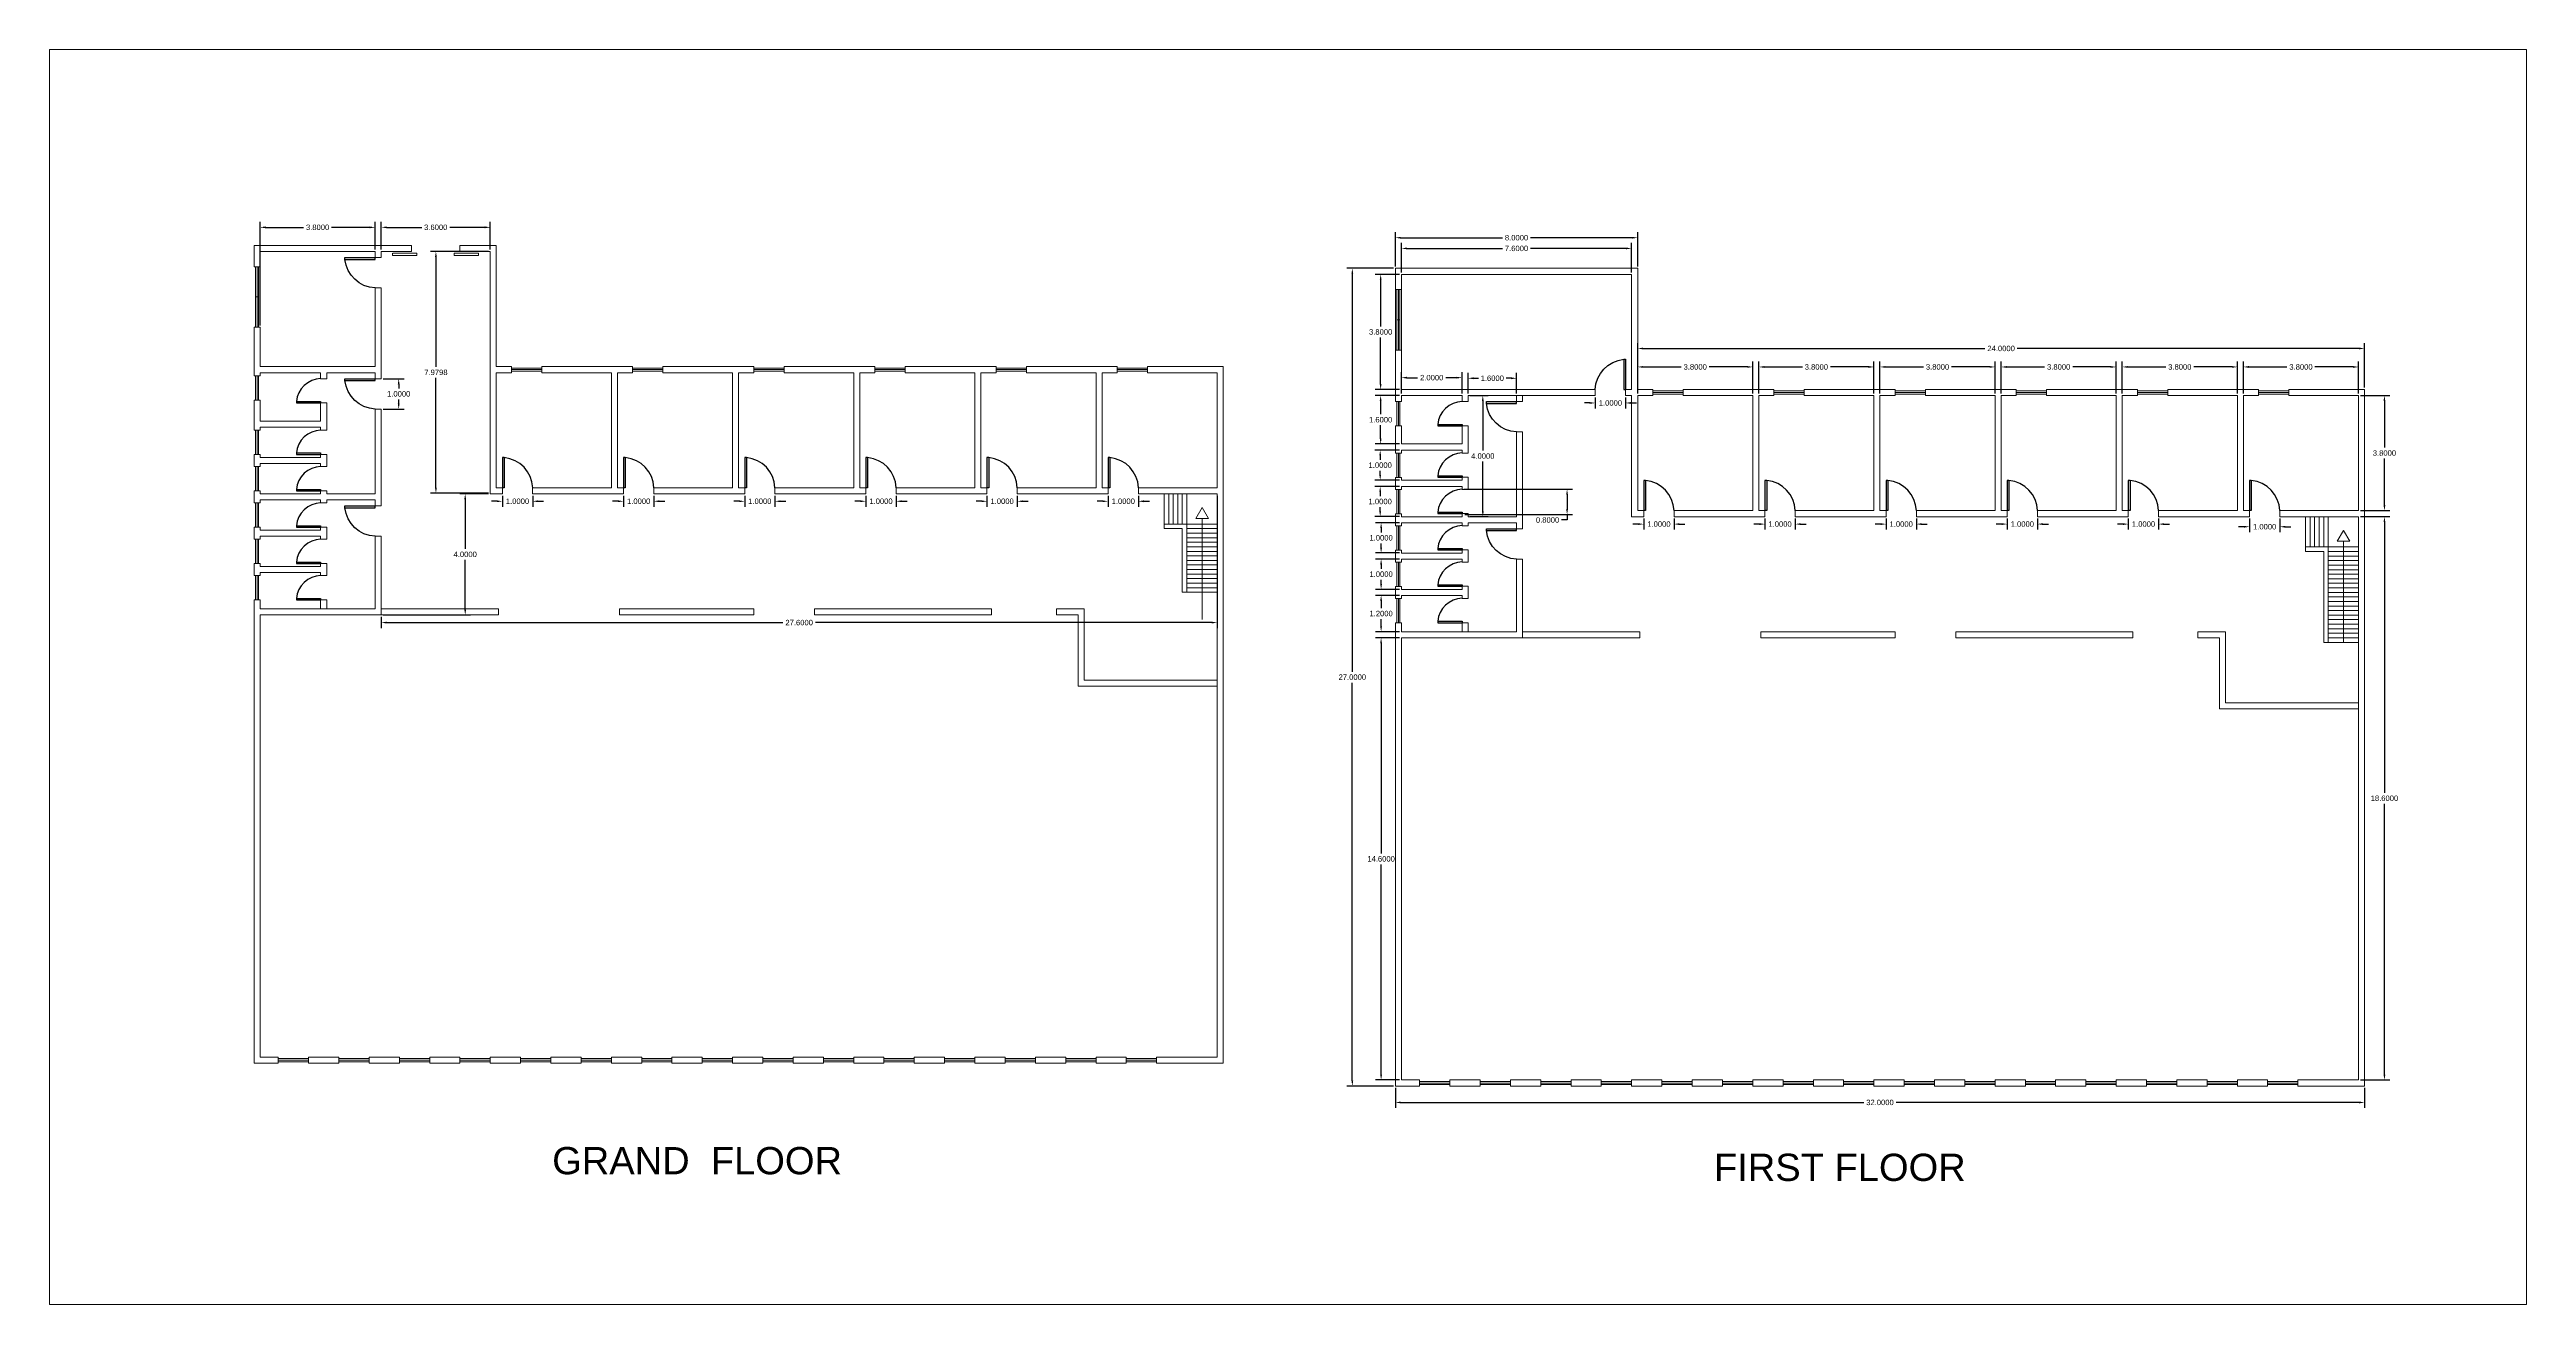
# Model space of a CAD drawing. Header units: inches. Extents: x 17 to 458, y 103 to 566.
# Drawn here: x 16.8 to 98.5, y 352.4 to 393.8 of the extents above; entities that cross this region are included whole.
import ezdxf

# ---------------------------------------------------------------- set-up
doc = ezdxf.new("R2010")
doc.units = ezdxf.units.IN
doc.header["$MEASUREMENT"] = 0
doc.layers.add('FUR', color=6, linetype='Continuous')
doc.styles.get("Standard").update_dxf_attribs({"font": 'arial.ttf'})
doc.dimstyles.get("Standard").update_dxf_attribs({"dimtxt": 0.18, "dimasz": 0.18, "dimexe": 0.18, "dimexo": 0.0625, "dimgap": 0.09, "dimtad": 0, "dimtih": 1, "dimtoh": 1, "dimdec": 4, "dimzin": 0, "dimdsep": 46, "dimtxsty": 'Standard', "dimcen": 0.09, "dimadec": 0, "dimazin": 0, "dimtfac": 1, "dimtdec": 4, "dimtofl": 0, "dimtmove": 0, "dimatfit": 3, "dimfxl": 1, "dimtolj": 1, "dimtzin": 0, "dimarcsym": 0})

# ---------------------------------------------------------------- blocks, each defined once
blk = doc.blocks.new('DESK4')
at = {"color": 0}
for p, q in [((0, 1), (-0.06, 1)), ((0, 0), (-0.06, 0))]:
    blk.add_line(p, q, dxfattribs=at)
blk.add_lwpolyline([(-0.06, 1), (-0.06, 0)], dxfattribs=at)
blk.add_lwpolyline([(0.945, 0, 0.376459), (0, 1), (0, 0)], format="xyb", dxfattribs=at)
blk = doc.blocks.new('*D5')
at = {"color": 0, "lineweight": -2, "transparency": 16777216}
for p, q in [((89.188, 382.486), (89.188, 383.547)), ((89.368, 383.367), (90.625, 383.367)), ((92.808, 383.367), (91.551, 383.367)), ((92.988, 382.486), (92.988, 383.547))]:
    blk.add_line(p, q, dxfattribs=at)
at = {"color": 0, "transparency": 16777216}
for points in [[(89.368, 383.397), (89.368, 383.337), (89.188, 383.367)], [(92.808, 383.397), (92.808, 383.337), (92.988, 383.367)]]:
    blk.add_solid(points, dxfattribs=at)
at = {"layer": 'Defpoints', "color": 0, "transparency": 16777216}
for p in [(89.188, 383.367), (89.188, 382.424), (92.988, 382.424)]:
    blk.add_point(p, dxfattribs=at)
at = {"color": 0, "lineweight": 0, "transparency": 16777216, "insert": (91.088, 383.367), "char_height": 0.18, "attachment_point": 5}
blk.add_mtext('\\A1;3.8000', dxfattribs=at)
blk = doc.blocks.new('*D6')
at = {"color": 0, "lineweight": -2, "transparency": 16777216}
for p, q in [((85.188, 382.486), (85.188, 383.547)), ((85.368, 383.367), (86.625, 383.367)), ((88.808, 383.367), (87.551, 383.367)), ((88.988, 382.486), (88.988, 383.547))]:
    blk.add_line(p, q, dxfattribs=at)
at = {"color": 0, "transparency": 16777216}
for points in [[(85.368, 383.397), (85.368, 383.337), (85.188, 383.367)], [(88.808, 383.397), (88.808, 383.337), (88.988, 383.367)]]:
    blk.add_solid(points, dxfattribs=at)
at = {"layer": 'Defpoints', "color": 0, "transparency": 16777216}
for p in [(85.188, 383.367), (85.188, 382.424), (88.988, 382.424)]:
    blk.add_point(p, dxfattribs=at)
at = {"color": 0, "lineweight": 0, "transparency": 16777216, "insert": (87.088, 383.367), "char_height": 0.18, "attachment_point": 5}
blk.add_mtext('\\A1;3.8000', dxfattribs=at)
blk = doc.blocks.new('*D7')
at = {"color": 0, "lineweight": -2, "transparency": 16777216}
for p, q in [((81.188, 382.486), (81.188, 383.547)), ((81.368, 383.367), (82.625, 383.367)), ((84.808, 383.367), (83.551, 383.367)), ((84.988, 382.486), (84.988, 383.547))]:
    blk.add_line(p, q, dxfattribs=at)
at = {"color": 0, "transparency": 16777216}
for points in [[(81.368, 383.397), (81.368, 383.337), (81.188, 383.367)], [(84.808, 383.397), (84.808, 383.337), (84.988, 383.367)]]:
    blk.add_solid(points, dxfattribs=at)
at = {"layer": 'Defpoints', "color": 0, "transparency": 16777216}
for p in [(84.988, 383.367), (81.188, 382.424), (84.988, 382.424)]:
    blk.add_point(p, dxfattribs=at)
at = {"color": 0, "lineweight": 0, "transparency": 16777216, "insert": (83.088, 383.367), "char_height": 0.18, "attachment_point": 5}
blk.add_mtext('\\A1;3.8000', dxfattribs=at)
blk = doc.blocks.new('*D8')
at = {"color": 0, "lineweight": -2, "transparency": 16777216}
for p, q in [((77.188, 382.486), (77.188, 383.547)), ((77.368, 383.367), (78.625, 383.367)), ((80.808, 383.367), (79.551, 383.367)), ((80.988, 382.486), (80.988, 383.547))]:
    blk.add_line(p, q, dxfattribs=at)
at = {"color": 0, "transparency": 16777216}
for points in [[(77.368, 383.397), (77.368, 383.337), (77.188, 383.367)], [(80.808, 383.397), (80.808, 383.337), (80.988, 383.367)]]:
    blk.add_solid(points, dxfattribs=at)
at = {"layer": 'Defpoints', "color": 0, "transparency": 16777216}
for p in [(77.188, 383.367), (77.188, 382.424), (80.988, 382.424)]:
    blk.add_point(p, dxfattribs=at)
at = {"color": 0, "lineweight": 0, "transparency": 16777216, "insert": (79.088, 383.367), "char_height": 0.18, "attachment_point": 5}
blk.add_mtext('\\A1;3.8000', dxfattribs=at)
blk = doc.blocks.new('*D9')
at = {"color": 0, "lineweight": -2, "transparency": 16777216}
for p, q in [((73.188, 382.486), (73.188, 383.547)), ((73.368, 383.367), (74.625, 383.367)), ((76.808, 383.367), (75.551, 383.367)), ((76.988, 382.486), (76.988, 383.547))]:
    blk.add_line(p, q, dxfattribs=at)
at = {"color": 0, "transparency": 16777216}
for points in [[(73.368, 383.397), (73.368, 383.337), (73.188, 383.367)], [(76.808, 383.397), (76.808, 383.337), (76.988, 383.367)]]:
    blk.add_solid(points, dxfattribs=at)
at = {"layer": 'Defpoints', "color": 0, "transparency": 16777216}
for p in [(73.188, 383.367), (73.188, 382.424), (76.988, 382.424)]:
    blk.add_point(p, dxfattribs=at)
at = {"color": 0, "lineweight": 0, "transparency": 16777216, "insert": (75.088, 383.367), "char_height": 0.18, "attachment_point": 5}
blk.add_mtext('\\A1;3.8000', dxfattribs=at)
blk = doc.blocks.new('*D10')
at = {"color": 0, "lineweight": -2, "transparency": 16777216}
for p, q in [((69.188, 382.486), (69.188, 383.547)), ((69.368, 383.367), (70.625, 383.367)), ((72.808, 383.367), (71.551, 383.367)), ((72.988, 382.486), (72.988, 383.547))]:
    blk.add_line(p, q, dxfattribs=at)
at = {"color": 0, "transparency": 16777216}
for points in [[(69.368, 383.397), (69.368, 383.337), (69.188, 383.367)], [(72.808, 383.397), (72.808, 383.337), (72.988, 383.367)]]:
    blk.add_solid(points, dxfattribs=at)
at = {"layer": 'Defpoints', "color": 0, "transparency": 16777216}
for p in [(72.988, 383.367), (69.188, 382.424), (72.988, 382.424)]:
    blk.add_point(p, dxfattribs=at)
at = {"color": 0, "lineweight": 0, "transparency": 16777216, "insert": (71.088, 383.367), "char_height": 0.18, "attachment_point": 5}
blk.add_mtext('\\A1;3.8000', dxfattribs=at)
blk = doc.blocks.new('*D11')
at = {"color": 0, "lineweight": -2, "transparency": 16777216}
for p, q in [((61.388, 386.486), (61.388, 387.461)), ((61.568, 387.281), (64.725, 387.281)), ((68.808, 387.281), (65.651, 387.281)), ((68.988, 386.486), (68.988, 387.461))]:
    blk.add_line(p, q, dxfattribs=at)
at = {"color": 0, "transparency": 16777216}
for points in [[(61.568, 387.311), (61.568, 387.251), (61.388, 387.281)], [(68.808, 387.311), (68.808, 387.251), (68.988, 387.281)]]:
    blk.add_solid(points, dxfattribs=at)
at = {"layer": 'Defpoints', "color": 0, "transparency": 16777216}
for p in [(68.988, 387.281), (61.388, 386.424), (68.988, 386.424)]:
    blk.add_point(p, dxfattribs=at)
at = {"color": 0, "lineweight": 0, "transparency": 16777216, "insert": (65.188, 387.281), "char_height": 0.18, "attachment_point": 5}
blk.add_mtext('\\A1;7.6000', dxfattribs=at)
blk = doc.blocks.new('*D12')
at = {"color": 0, "lineweight": -2, "transparency": 16777216}
for p, q in [((93.051, 382.424), (94.024, 382.424)), ((93.844, 382.244), (93.844, 380.706)), ((93.844, 378.804), (93.844, 380.342)), ((93.051, 378.624), (94.024, 378.624))]:
    blk.add_line(p, q, dxfattribs=at)
at = {"color": 0, "transparency": 16777216}
for points in [[(93.814, 382.244), (93.874, 382.244), (93.844, 382.424)], [(93.814, 378.804), (93.874, 378.804), (93.844, 378.624)]]:
    blk.add_solid(points, dxfattribs=at)
at = {"layer": 'Defpoints', "color": 0, "transparency": 16777216}
for p in [(92.988, 382.424), (92.988, 378.624), (93.844, 378.624)]:
    blk.add_point(p, dxfattribs=at)
at = {"color": 0, "lineweight": 0, "transparency": 16777216, "insert": (93.844, 380.524), "char_height": 0.18, "attachment_point": 5}
blk.add_mtext('\\A1;3.8000', dxfattribs=at)
blk = doc.blocks.new('*D13')
at = {"color": 0, "lineweight": -2, "transparency": 16777216}
for p, q in [((93.051, 378.424), (94.024, 378.424)), ((93.844, 378.244), (93.844, 369.305)), ((93.844, 360.004), (93.844, 368.942)), ((93.051, 359.824), (94.024, 359.824))]:
    blk.add_line(p, q, dxfattribs=at)
at = {"color": 0, "transparency": 16777216}
for points in [[(93.814, 378.244), (93.874, 378.244), (93.844, 378.424)], [(93.814, 360.004), (93.874, 360.004), (93.844, 359.824)]]:
    blk.add_solid(points, dxfattribs=at)
at = {"layer": 'Defpoints', "color": 0, "transparency": 16777216}
for p in [(92.988, 378.424), (92.988, 359.824), (93.844, 359.824)]:
    blk.add_point(p, dxfattribs=at)
at = {"color": 0, "lineweight": 0, "transparency": 16777216, "insert": (93.844, 369.124), "char_height": 0.18, "attachment_point": 5}
blk.add_mtext('\\A1;18.6000', dxfattribs=at)
blk = doc.blocks.new('*D14')
at = {"color": 0, "lineweight": -2, "transparency": 16777216}
for p, q in [((61.326, 386.424), (60.522, 386.424)), ((60.702, 386.244), (60.702, 384.706)), ((60.702, 382.804), (60.702, 384.342)), ((61.326, 382.624), (60.522, 382.624))]:
    blk.add_line(p, q, dxfattribs=at)
at = {"color": 0, "transparency": 16777216}
for points in [[(60.672, 386.244), (60.732, 386.244), (60.702, 386.424)], [(60.672, 382.804), (60.732, 382.804), (60.702, 382.624)]]:
    blk.add_solid(points, dxfattribs=at)
at = {"layer": 'Defpoints', "color": 0, "transparency": 16777216}
for p in [(61.388, 386.424), (60.702, 382.624), (61.388, 382.624)]:
    blk.add_point(p, dxfattribs=at)
at = {"color": 0, "lineweight": 0, "transparency": 16777216, "insert": (60.702, 384.524), "char_height": 0.18, "attachment_point": 5}
blk.add_mtext('\\A1;3.8000', dxfattribs=at)
blk = doc.blocks.new('*D15')
at = {"color": 0, "lineweight": -2, "transparency": 16777216}
for p, q in [((61.326, 382.424), (60.522, 382.424)), ((60.702, 382.244), (60.702, 381.805)), ((60.702, 381.004), (60.702, 381.442)), ((61.326, 380.824), (60.522, 380.824))]:
    blk.add_line(p, q, dxfattribs=at)
at = {"color": 0, "transparency": 16777216}
for points in [[(60.672, 382.244), (60.732, 382.244), (60.702, 382.424)], [(60.672, 381.004), (60.732, 381.004), (60.702, 380.824)]]:
    blk.add_solid(points, dxfattribs=at)
at = {"layer": 'Defpoints', "color": 0, "transparency": 16777216}
for p in [(61.388, 382.424), (60.702, 380.824), (61.388, 380.824)]:
    blk.add_point(p, dxfattribs=at)
at = {"color": 0, "lineweight": 0, "transparency": 16777216, "insert": (60.702, 381.624), "char_height": 0.18, "attachment_point": 5}
blk.add_mtext('\\A1;1.6000', dxfattribs=at)
blk = doc.blocks.new('*D16')
at = {"color": 0, "lineweight": -2, "transparency": 16777216}
for p, q in [((61.326, 380.624), (60.507, 380.624)), ((60.687, 380.444), (60.687, 380.305)), ((61.326, 379.624), (60.507, 379.624)), ((60.687, 379.804), (60.687, 379.942))]:
    blk.add_line(p, q, dxfattribs=at)
at = {"color": 0, "transparency": 16777216}
for points in [[(60.657, 380.444), (60.717, 380.444), (60.687, 380.624)], [(60.657, 379.804), (60.717, 379.804), (60.687, 379.624)]]:
    blk.add_solid(points, dxfattribs=at)
at = {"layer": 'Defpoints', "color": 0, "transparency": 16777216}
for p in [(61.388, 380.624), (60.687, 379.624), (61.388, 379.624)]:
    blk.add_point(p, dxfattribs=at)
at = {"color": 0, "lineweight": 0, "transparency": 16777216, "insert": (60.687, 380.124), "char_height": 0.18, "attachment_point": 5}
blk.add_mtext('\\A1;1.0000', dxfattribs=at)
blk = doc.blocks.new('*D17')
at = {"color": 0, "lineweight": -2, "transparency": 16777216}
for p, q in [((61.326, 379.424), (60.507, 379.424)), ((60.687, 379.244), (60.687, 379.105)), ((60.687, 378.604), (60.687, 378.742)), ((61.326, 378.424), (60.507, 378.424))]:
    blk.add_line(p, q, dxfattribs=at)
at = {"color": 0, "transparency": 16777216}
for points in [[(60.657, 379.244), (60.717, 379.244), (60.687, 379.424)], [(60.657, 378.604), (60.717, 378.604), (60.687, 378.424)]]:
    blk.add_solid(points, dxfattribs=at)
at = {"layer": 'Defpoints', "color": 0, "transparency": 16777216}
for p in [(61.388, 379.424), (60.687, 378.424), (61.388, 378.424)]:
    blk.add_point(p, dxfattribs=at)
at = {"color": 0, "lineweight": 0, "transparency": 16777216, "insert": (60.687, 378.924), "char_height": 0.18, "attachment_point": 5}
blk.add_mtext('\\A1;1.0000', dxfattribs=at)
blk = doc.blocks.new('*D18')
at = {"color": 0, "lineweight": -2, "transparency": 16777216}
for p, q in [((61.326, 378.224), (60.537, 378.224)), ((60.717, 378.044), (60.717, 377.905)), ((61.326, 377.224), (60.537, 377.224)), ((60.717, 377.404), (60.717, 377.542))]:
    blk.add_line(p, q, dxfattribs=at)
at = {"color": 0, "transparency": 16777216}
for points in [[(60.687, 378.044), (60.747, 378.044), (60.717, 378.224)], [(60.687, 377.404), (60.747, 377.404), (60.717, 377.224)]]:
    blk.add_solid(points, dxfattribs=at)
at = {"layer": 'Defpoints', "color": 0, "transparency": 16777216}
for p in [(61.388, 378.224), (60.717, 377.224), (61.388, 377.224)]:
    blk.add_point(p, dxfattribs=at)
at = {"color": 0, "lineweight": 0, "transparency": 16777216, "insert": (60.717, 377.724), "char_height": 0.18, "attachment_point": 5}
blk.add_mtext('\\A1;1.0000', dxfattribs=at)
blk = doc.blocks.new('*D19')
at = {"color": 0, "lineweight": -2, "transparency": 16777216}
for p, q in [((61.326, 377.024), (60.537, 377.024)), ((60.717, 376.844), (60.717, 376.705)), ((60.717, 376.204), (60.717, 376.342)), ((61.326, 376.024), (60.537, 376.024))]:
    blk.add_line(p, q, dxfattribs=at)
at = {"color": 0, "transparency": 16777216}
for points in [[(60.687, 376.844), (60.747, 376.844), (60.717, 377.024)], [(60.687, 376.204), (60.747, 376.204), (60.717, 376.024)]]:
    blk.add_solid(points, dxfattribs=at)
at = {"layer": 'Defpoints', "color": 0, "transparency": 16777216}
for p in [(61.388, 377.024), (60.717, 376.024), (61.388, 376.024)]:
    blk.add_point(p, dxfattribs=at)
at = {"color": 0, "lineweight": 0, "transparency": 16777216, "insert": (60.717, 376.524), "char_height": 0.18, "attachment_point": 5}
blk.add_mtext('\\A1;1.0000', dxfattribs=at)
blk = doc.blocks.new('*D20')
at = {"color": 0, "lineweight": -2, "transparency": 16777216}
for p, q in [((61.326, 375.824), (60.537, 375.824)), ((60.717, 375.644), (60.717, 375.405)), ((61.326, 374.624), (60.537, 374.624)), ((60.717, 374.804), (60.717, 375.042))]:
    blk.add_line(p, q, dxfattribs=at)
at = {"color": 0, "transparency": 16777216}
for points in [[(60.687, 375.644), (60.747, 375.644), (60.717, 375.824)], [(60.687, 374.804), (60.747, 374.804), (60.717, 374.624)]]:
    blk.add_solid(points, dxfattribs=at)
at = {"layer": 'Defpoints', "color": 0, "transparency": 16777216}
for p in [(60.717, 375.824), (61.388, 375.824), (61.388, 374.624)]:
    blk.add_point(p, dxfattribs=at)
at = {"color": 0, "lineweight": 0, "transparency": 16777216, "insert": (60.717, 375.224), "char_height": 0.18, "attachment_point": 5}
blk.add_mtext('\\A1;1.2000', dxfattribs=at)
blk = doc.blocks.new('*D21')
at = {"color": 0, "lineweight": -2, "transparency": 16777216}
for p, q in [((61.326, 374.424), (60.537, 374.424)), ((60.717, 374.244), (60.717, 367.305)), ((60.717, 360.004), (60.717, 366.942)), ((61.326, 359.824), (60.537, 359.824))]:
    blk.add_line(p, q, dxfattribs=at)
at = {"color": 0, "transparency": 16777216}
for points in [[(60.687, 374.244), (60.747, 374.244), (60.717, 374.424)], [(60.687, 360.004), (60.747, 360.004), (60.717, 359.824)]]:
    blk.add_solid(points, dxfattribs=at)
at = {"layer": 'Defpoints', "color": 0, "transparency": 16777216}
for p in [(61.388, 374.424), (60.717, 359.824), (61.388, 359.824)]:
    blk.add_point(p, dxfattribs=at)
at = {"color": 0, "lineweight": 0, "transparency": 16777216, "insert": (60.717, 367.124), "char_height": 0.18, "attachment_point": 5}
blk.add_mtext('\\A1;14.6000', dxfattribs=at)
blk = doc.blocks.new('*D22')
at = {"color": 0, "lineweight": -2, "transparency": 16777216}
for p, q in [((69.188, 382.686), (69.188, 384.157)), ((69.368, 383.977), (80.653, 383.977)), ((93.008, 383.977), (81.723, 383.977)), ((93.188, 382.686), (93.188, 384.157))]:
    blk.add_line(p, q, dxfattribs=at)
at = {"color": 0, "transparency": 16777216}
for points in [[(69.368, 384.007), (69.368, 383.947), (69.188, 383.977)], [(93.008, 384.007), (93.008, 383.947), (93.188, 383.977)]]:
    blk.add_solid(points, dxfattribs=at)
at = {"layer": 'Defpoints', "color": 0, "transparency": 16777216}
for p in [(69.188, 383.977), (69.188, 382.624), (93.188, 382.624)]:
    blk.add_point(p, dxfattribs=at)
at = {"color": 0, "lineweight": 0, "transparency": 16777216, "insert": (81.188, 383.977), "char_height": 0.18, "attachment_point": 5}
blk.add_mtext('\\A1;24.0000', dxfattribs=at)
blk = doc.blocks.new('*D23')
at = {"color": 0, "lineweight": -2, "transparency": 16777216}
for p, q in [((61.188, 386.686), (61.188, 387.814)), ((69.188, 386.686), (69.188, 387.814)), ((61.368, 387.634), (64.725, 387.634)), ((69.008, 387.634), (65.651, 387.634))]:
    blk.add_line(p, q, dxfattribs=at)
at = {"color": 0, "transparency": 16777216}
for points in [[(61.368, 387.664), (61.368, 387.604), (61.188, 387.634)], [(69.008, 387.664), (69.008, 387.604), (69.188, 387.634)]]:
    blk.add_solid(points, dxfattribs=at)
at = {"layer": 'Defpoints', "color": 0, "transparency": 16777216}
for p in [(69.188, 387.634), (61.188, 386.624), (69.188, 386.624)]:
    blk.add_point(p, dxfattribs=at)
at = {"color": 0, "lineweight": 0, "transparency": 16777216, "insert": (65.188, 387.634), "char_height": 0.18, "attachment_point": 5}
blk.add_mtext('\\A1;8.0000', dxfattribs=at)
blk = doc.blocks.new('*D24')
at = {"color": 0, "lineweight": -2, "transparency": 16777216}
for p, q in [((61.126, 386.624), (59.587, 386.624)), ((59.767, 386.444), (59.767, 373.305)), ((59.767, 359.804), (59.767, 372.942)), ((61.126, 359.624), (59.587, 359.624))]:
    blk.add_line(p, q, dxfattribs=at)
at = {"color": 0, "transparency": 16777216}
for points in [[(59.737, 386.444), (59.797, 386.444), (59.767, 386.624)], [(59.737, 359.804), (59.797, 359.804), (59.767, 359.624)]]:
    blk.add_solid(points, dxfattribs=at)
at = {"layer": 'Defpoints', "color": 0, "transparency": 16777216}
for p in [(61.188, 386.624), (59.767, 359.624), (61.188, 359.624)]:
    blk.add_point(p, dxfattribs=at)
at = {"color": 0, "lineweight": 0, "transparency": 16777216, "insert": (59.767, 373.124), "char_height": 0.18, "attachment_point": 5}
blk.add_mtext('\\A1;27.0000', dxfattribs=at)
blk = doc.blocks.new('*D25')
at = {"color": 0, "lineweight": -2, "transparency": 16777216}
for p, q in [((61.188, 359.561), (61.188, 358.902)), ((61.368, 359.082), (76.655, 359.082)), ((93.008, 359.082), (77.721, 359.082)), ((93.188, 359.561), (93.188, 358.902))]:
    blk.add_line(p, q, dxfattribs=at)
at = {"color": 0, "transparency": 16777216}
for points in [[(61.368, 359.112), (61.368, 359.052), (61.188, 359.082)], [(93.008, 359.112), (93.008, 359.052), (93.188, 359.082)]]:
    blk.add_solid(points, dxfattribs=at)
at = {"layer": 'Defpoints', "color": 0, "transparency": 16777216}
for p in [(61.188, 359.624), (61.188, 359.082), (93.188, 359.624)]:
    blk.add_point(p, dxfattribs=at)
at = {"color": 0, "lineweight": 0, "transparency": 16777216, "insert": (77.188, 359.082), "char_height": 0.18, "attachment_point": 5}
blk.add_mtext('\\A1;32.0000', dxfattribs=at)
blk = doc.blocks.new('*D26')
at = {"color": 0, "lineweight": -2, "transparency": 16777216}
for p, q in [((89.208, 378.091), (89.028, 378.091)), ((89.388, 378.361), (89.388, 377.911)), ((90.389, 378.361), (90.389, 377.911)), ((90.569, 378.091), (90.749, 378.091))]:
    blk.add_line(p, q, dxfattribs=at)
at = {"color": 0, "transparency": 16777216}
for points in [[(89.208, 378.121), (89.208, 378.061), (89.388, 378.091)], [(90.569, 378.121), (90.569, 378.061), (90.389, 378.091)]]:
    blk.add_solid(points, dxfattribs=at)
at = {"layer": 'Defpoints', "color": 0, "transparency": 16777216}
for p in [(89.388, 378.424), (90.389, 378.424), (90.389, 378.091)]:
    blk.add_point(p, dxfattribs=at)
at = {"color": 0, "lineweight": 0, "transparency": 16777216, "insert": (89.889, 378.091), "char_height": 0.18, "attachment_point": 5}
blk.add_mtext('\\A1;1.0000', dxfattribs=at)
blk = doc.blocks.new('*D27')
at = {"color": 0, "lineweight": -2, "transparency": 16777216}
for p, q in [((85.208, 378.178), (85.028, 378.178)), ((85.388, 378.361), (85.388, 377.998)), ((86.389, 378.361), (86.389, 377.998)), ((86.569, 378.178), (86.749, 378.178))]:
    blk.add_line(p, q, dxfattribs=at)
at = {"color": 0, "transparency": 16777216}
for points in [[(85.208, 378.208), (85.208, 378.148), (85.388, 378.178)], [(86.569, 378.208), (86.569, 378.148), (86.389, 378.178)]]:
    blk.add_solid(points, dxfattribs=at)
at = {"layer": 'Defpoints', "color": 0, "transparency": 16777216}
for p in [(85.388, 378.424), (85.388, 378.178), (86.389, 378.424)]:
    blk.add_point(p, dxfattribs=at)
at = {"color": 0, "lineweight": 0, "transparency": 16777216, "insert": (85.889, 378.178), "char_height": 0.18, "attachment_point": 5}
blk.add_mtext('\\A1;1.0000', dxfattribs=at)
blk = doc.blocks.new('*D28')
at = {"color": 0, "lineweight": -2, "transparency": 16777216}
for p, q in [((81.208, 378.178), (81.028, 378.178)), ((81.388, 378.361), (81.388, 377.998)), ((82.389, 378.361), (82.389, 377.998)), ((82.569, 378.178), (82.749, 378.178))]:
    blk.add_line(p, q, dxfattribs=at)
at = {"color": 0, "transparency": 16777216}
for points in [[(81.208, 378.208), (81.208, 378.148), (81.388, 378.178)], [(82.569, 378.208), (82.569, 378.148), (82.389, 378.178)]]:
    blk.add_solid(points, dxfattribs=at)
at = {"layer": 'Defpoints', "color": 0, "transparency": 16777216}
for p in [(81.388, 378.424), (81.388, 378.178), (82.389, 378.424)]:
    blk.add_point(p, dxfattribs=at)
at = {"color": 0, "lineweight": 0, "transparency": 16777216, "insert": (81.889, 378.178), "char_height": 0.18, "attachment_point": 5}
blk.add_mtext('\\A1;1.0000', dxfattribs=at)
blk = doc.blocks.new('*D29')
at = {"color": 0, "lineweight": -2, "transparency": 16777216}
for p, q in [((77.208, 378.178), (77.028, 378.178)), ((77.388, 378.361), (77.388, 377.998)), ((78.389, 378.361), (78.389, 377.998)), ((78.569, 378.178), (78.749, 378.178))]:
    blk.add_line(p, q, dxfattribs=at)
at = {"color": 0, "transparency": 16777216}
for points in [[(77.208, 378.208), (77.208, 378.148), (77.388, 378.178)], [(78.569, 378.208), (78.569, 378.148), (78.389, 378.178)]]:
    blk.add_solid(points, dxfattribs=at)
at = {"layer": 'Defpoints', "color": 0, "transparency": 16777216}
for p in [(77.388, 378.424), (77.388, 378.178), (78.389, 378.424)]:
    blk.add_point(p, dxfattribs=at)
at = {"color": 0, "lineweight": 0, "transparency": 16777216, "insert": (77.889, 378.178), "char_height": 0.18, "attachment_point": 5}
blk.add_mtext('\\A1;1.0000', dxfattribs=at)
blk = doc.blocks.new('*D30')
at = {"color": 0, "lineweight": -2, "transparency": 16777216}
for p, q in [((73.208, 378.178), (73.028, 378.178)), ((73.388, 378.361), (73.388, 377.998)), ((74.389, 378.361), (74.389, 377.998)), ((74.569, 378.178), (74.749, 378.178))]:
    blk.add_line(p, q, dxfattribs=at)
at = {"color": 0, "transparency": 16777216}
for points in [[(73.208, 378.208), (73.208, 378.148), (73.388, 378.178)], [(74.569, 378.208), (74.569, 378.148), (74.389, 378.178)]]:
    blk.add_solid(points, dxfattribs=at)
at = {"layer": 'Defpoints', "color": 0, "transparency": 16777216}
for p in [(73.388, 378.424), (73.388, 378.178), (74.389, 378.424)]:
    blk.add_point(p, dxfattribs=at)
at = {"color": 0, "lineweight": 0, "transparency": 16777216, "insert": (73.889, 378.178), "char_height": 0.18, "attachment_point": 5}
blk.add_mtext('\\A1;1.0000', dxfattribs=at)
blk = doc.blocks.new('*D31')
at = {"color": 0, "lineweight": -2, "transparency": 16777216}
for p, q in [((69.208, 378.178), (69.028, 378.178)), ((69.388, 378.361), (69.388, 377.998)), ((70.389, 378.361), (70.389, 377.998)), ((70.569, 378.178), (70.749, 378.178))]:
    blk.add_line(p, q, dxfattribs=at)
at = {"color": 0, "transparency": 16777216}
for points in [[(69.208, 378.208), (69.208, 378.148), (69.388, 378.178)], [(70.569, 378.208), (70.569, 378.148), (70.389, 378.178)]]:
    blk.add_solid(points, dxfattribs=at)
at = {"layer": 'Defpoints', "color": 0, "transparency": 16777216}
for p in [(69.388, 378.424), (69.388, 378.178), (70.389, 378.424)]:
    blk.add_point(p, dxfattribs=at)
at = {"color": 0, "lineweight": 0, "transparency": 16777216, "insert": (69.889, 378.178), "char_height": 0.18, "attachment_point": 5}
blk.add_mtext('\\A1;1.0000', dxfattribs=at)
blk = doc.blocks.new('*D32')
at = {"color": 0, "lineweight": -2, "transparency": 16777216}
for p, q in [((67.608, 382.178), (67.428, 382.178)), ((67.788, 382.361), (67.788, 381.998)), ((68.789, 382.361), (68.789, 381.998)), ((68.969, 382.178), (69.149, 382.178))]:
    blk.add_line(p, q, dxfattribs=at)
at = {"color": 0, "transparency": 16777216}
for points in [[(67.608, 382.208), (67.608, 382.148), (67.788, 382.178)], [(68.969, 382.208), (68.969, 382.148), (68.789, 382.178)]]:
    blk.add_solid(points, dxfattribs=at)
at = {"layer": 'Defpoints', "color": 0, "transparency": 16777216}
for p in [(67.788, 382.424), (67.788, 382.178), (68.789, 382.424)]:
    blk.add_point(p, dxfattribs=at)
at = {"color": 0, "lineweight": 0, "transparency": 16777216, "insert": (68.289, 382.178), "char_height": 0.18, "attachment_point": 5}
blk.add_mtext('\\A1;1.0000', dxfattribs=at)
blk = doc.blocks.new('*D33')
at = {"color": 0, "lineweight": -2, "transparency": 16777216}
for p, q in [((51.524, 378.932), (51.344, 378.932)), ((51.704, 379.116), (51.704, 378.752)), ((52.705, 379.116), (52.705, 378.752)), ((52.885, 378.932), (53.065, 378.932))]:
    blk.add_line(p, q, dxfattribs=at)
at = {"color": 0, "transparency": 16777216}
for points in [[(51.524, 378.962), (51.524, 378.902), (51.704, 378.932)], [(52.885, 378.962), (52.885, 378.902), (52.705, 378.932)]]:
    blk.add_solid(points, dxfattribs=at)
at = {"layer": 'Defpoints', "color": 0, "transparency": 16777216}
for p in [(51.704, 379.178), (51.704, 378.932), (52.705, 379.178)]:
    blk.add_point(p, dxfattribs=at)
at = {"color": 0, "lineweight": 0, "transparency": 16777216, "insert": (52.204, 378.932), "char_height": 0.18, "attachment_point": 5}
blk.add_mtext('\\A1;1.0000', dxfattribs=at)
blk = doc.blocks.new('*D34')
at = {"color": 0, "lineweight": -2, "transparency": 16777216}
for p, q in [((47.524, 378.932), (47.344, 378.932)), ((47.704, 379.116), (47.704, 378.752)), ((48.705, 379.116), (48.705, 378.752)), ((48.885, 378.932), (49.065, 378.932))]:
    blk.add_line(p, q, dxfattribs=at)
at = {"color": 0, "transparency": 16777216}
for points in [[(47.524, 378.962), (47.524, 378.902), (47.704, 378.932)], [(48.885, 378.962), (48.885, 378.902), (48.705, 378.932)]]:
    blk.add_solid(points, dxfattribs=at)
at = {"layer": 'Defpoints', "color": 0, "transparency": 16777216}
for p in [(47.704, 379.178), (47.704, 378.932), (48.705, 379.178)]:
    blk.add_point(p, dxfattribs=at)
at = {"color": 0, "lineweight": 0, "transparency": 16777216, "insert": (48.204, 378.932), "char_height": 0.18, "attachment_point": 5}
blk.add_mtext('\\A1;1.0000', dxfattribs=at)
blk = doc.blocks.new('*D35')
at = {"color": 0, "lineweight": -2, "transparency": 16777216}
for p, q in [((43.524, 378.932), (43.344, 378.932)), ((43.704, 379.116), (43.704, 378.752)), ((44.705, 379.116), (44.705, 378.752)), ((44.885, 378.932), (45.065, 378.932))]:
    blk.add_line(p, q, dxfattribs=at)
at = {"color": 0, "transparency": 16777216}
for points in [[(43.524, 378.962), (43.524, 378.902), (43.704, 378.932)], [(44.885, 378.962), (44.885, 378.902), (44.705, 378.932)]]:
    blk.add_solid(points, dxfattribs=at)
at = {"layer": 'Defpoints', "color": 0, "transparency": 16777216}
for p in [(43.704, 379.178), (43.704, 378.932), (44.705, 379.178)]:
    blk.add_point(p, dxfattribs=at)
at = {"color": 0, "lineweight": 0, "transparency": 16777216, "insert": (44.204, 378.932), "char_height": 0.18, "attachment_point": 5}
blk.add_mtext('\\A1;1.0000', dxfattribs=at)
blk = doc.blocks.new('*D36')
at = {"color": 0, "lineweight": -2, "transparency": 16777216}
for p, q in [((39.524, 378.932), (39.344, 378.932)), ((39.704, 379.116), (39.704, 378.752)), ((40.705, 379.116), (40.705, 378.752)), ((40.885, 378.932), (41.065, 378.932))]:
    blk.add_line(p, q, dxfattribs=at)
at = {"color": 0, "transparency": 16777216}
for points in [[(39.524, 378.962), (39.524, 378.902), (39.704, 378.932)], [(40.885, 378.962), (40.885, 378.902), (40.705, 378.932)]]:
    blk.add_solid(points, dxfattribs=at)
at = {"layer": 'Defpoints', "color": 0, "transparency": 16777216}
for p in [(39.704, 379.178), (39.704, 378.932), (40.705, 379.178)]:
    blk.add_point(p, dxfattribs=at)
at = {"color": 0, "lineweight": 0, "transparency": 16777216, "insert": (40.204, 378.932), "char_height": 0.18, "attachment_point": 5}
blk.add_mtext('\\A1;1.0000', dxfattribs=at)
blk = doc.blocks.new('*D37')
at = {"color": 0, "lineweight": -2, "transparency": 16777216}
for p, q in [((35.524, 378.932), (35.344, 378.932)), ((35.704, 379.116), (35.704, 378.752)), ((36.705, 379.116), (36.705, 378.752)), ((36.885, 378.932), (37.065, 378.932))]:
    blk.add_line(p, q, dxfattribs=at)
at = {"color": 0, "transparency": 16777216}
for points in [[(35.524, 378.962), (35.524, 378.902), (35.704, 378.932)], [(36.885, 378.962), (36.885, 378.902), (36.705, 378.932)]]:
    blk.add_solid(points, dxfattribs=at)
at = {"layer": 'Defpoints', "color": 0, "transparency": 16777216}
for p in [(35.704, 379.178), (35.704, 378.932), (36.705, 379.178)]:
    blk.add_point(p, dxfattribs=at)
at = {"color": 0, "lineweight": 0, "transparency": 16777216, "insert": (36.204, 378.932), "char_height": 0.18, "attachment_point": 5}
blk.add_mtext('\\A1;1.0000', dxfattribs=at)
blk = doc.blocks.new('*D38')
at = {"color": 0, "lineweight": -2, "transparency": 16777216}
for p, q in [((31.524, 378.932), (31.344, 378.932)), ((31.704, 379.116), (31.704, 378.752)), ((32.705, 379.116), (32.705, 378.752)), ((32.885, 378.932), (33.065, 378.932))]:
    blk.add_line(p, q, dxfattribs=at)
at = {"color": 0, "transparency": 16777216}
for points in [[(31.524, 378.962), (31.524, 378.902), (31.704, 378.932)], [(32.885, 378.962), (32.885, 378.902), (32.705, 378.932)]]:
    blk.add_solid(points, dxfattribs=at)
at = {"layer": 'Defpoints', "color": 0, "transparency": 16777216}
for p in [(31.704, 379.178), (31.704, 378.932), (32.705, 379.178)]:
    blk.add_point(p, dxfattribs=at)
at = {"color": 0, "lineweight": 0, "transparency": 16777216, "insert": (32.204, 378.932), "char_height": 0.18, "attachment_point": 5}
blk.add_mtext('\\A1;1.0000', dxfattribs=at)
blk = doc.blocks.new('*D39')
at = {"color": 0, "lineweight": -2, "transparency": 16777216}
for p, q in [((27.704, 387.241), (27.704, 388.157)), ((27.884, 387.977), (29.041, 387.977)), ((31.124, 387.977), (29.967, 387.977)), ((31.304, 387.241), (31.304, 388.157))]:
    blk.add_line(p, q, dxfattribs=at)
at = {"color": 0, "transparency": 16777216}
for points in [[(27.884, 388.007), (27.884, 387.947), (27.704, 387.977)], [(31.124, 388.007), (31.124, 387.947), (31.304, 387.977)]]:
    blk.add_solid(points, dxfattribs=at)
at = {"layer": 'Defpoints', "color": 0, "transparency": 16777216}
for p in [(31.304, 387.977), (27.704, 387.178), (31.304, 387.178)]:
    blk.add_point(p, dxfattribs=at)
at = {"color": 0, "lineweight": 0, "transparency": 16777216, "insert": (29.504, 387.977), "char_height": 0.18, "attachment_point": 5}
blk.add_mtext('\\A1;3.6000', dxfattribs=at)
blk = doc.blocks.new('*D40')
at = {"color": 0, "lineweight": -2, "transparency": 16777216}
for p, q in [((23.704, 384.741), (23.704, 388.157)), ((23.884, 387.977), (25.141, 387.977)), ((27.324, 387.977), (26.067, 387.977)), ((27.504, 387.241), (27.504, 388.157))]:
    blk.add_line(p, q, dxfattribs=at)
at = {"color": 0, "transparency": 16777216}
for points in [[(23.884, 388.007), (23.884, 387.947), (23.704, 387.977)], [(27.324, 388.007), (27.324, 387.947), (27.504, 387.977)]]:
    blk.add_solid(points, dxfattribs=at)
at = {"layer": 'Defpoints', "color": 0, "transparency": 16777216}
for p in [(23.704, 387.977), (27.504, 387.178), (23.704, 384.678)]:
    blk.add_point(p, dxfattribs=at)
at = {"color": 0, "lineweight": 0, "transparency": 16777216, "insert": (25.604, 387.977), "char_height": 0.18, "attachment_point": 5}
blk.add_mtext('\\A1;3.8000', dxfattribs=at)
blk = doc.blocks.new('*D41')
at = {"color": 0, "lineweight": -2, "transparency": 16777216}
for p, q in [((31.241, 387.178), (29.33, 387.178)), ((29.51, 386.998), (29.51, 383.37)), ((29.51, 379.378), (29.51, 383.006)), ((31.241, 379.198), (29.33, 379.198))]:
    blk.add_line(p, q, dxfattribs=at)
at = {"color": 0, "transparency": 16777216}
for points in [[(29.48, 386.998), (29.54, 386.998), (29.51, 387.178)], [(29.48, 379.378), (29.54, 379.378), (29.51, 379.198)]]:
    blk.add_solid(points, dxfattribs=at)
at = {"layer": 'Defpoints', "color": 0, "transparency": 16777216}
for p in [(31.304, 387.178), (29.51, 379.198), (31.304, 379.198)]:
    blk.add_point(p, dxfattribs=at)
at = {"color": 0, "lineweight": 0, "transparency": 16777216, "insert": (29.51, 383.188), "char_height": 0.18, "attachment_point": 5}
blk.add_mtext('\\A1;7.9798', dxfattribs=at)
blk = doc.blocks.new('*D42')
at = {"color": 0, "lineweight": -2, "transparency": 16777216}
for p, q in [((55.304, 379.116), (55.304, 374.746)), ((27.704, 375.116), (27.704, 374.746)), ((27.884, 374.926), (40.969, 374.926)), ((55.124, 374.926), (42.039, 374.926))]:
    blk.add_line(p, q, dxfattribs=at)
at = {"color": 0, "transparency": 16777216}
for points in [[(27.884, 374.956), (27.884, 374.896), (27.704, 374.926)], [(55.124, 374.956), (55.124, 374.896), (55.304, 374.926)]]:
    blk.add_solid(points, dxfattribs=at)
at = {"layer": 'Defpoints', "color": 0, "transparency": 16777216}
for p in [(55.304, 379.178), (27.704, 375.178), (55.304, 374.926)]:
    blk.add_point(p, dxfattribs=at)
at = {"color": 0, "lineweight": 0, "transparency": 16777216, "insert": (41.504, 374.926), "char_height": 0.18, "attachment_point": 5}
blk.add_mtext('\\A1;27.6000', dxfattribs=at)
blk = doc.blocks.new('*D43')
at = {"color": 0, "lineweight": -2, "transparency": 16777216}
for p, q in [((31.241, 379.178), (30.297, 379.178)), ((30.477, 378.998), (30.477, 377.36)), ((30.477, 375.358), (30.477, 376.996)), ((27.766, 375.178), (30.657, 375.178))]:
    blk.add_line(p, q, dxfattribs=at)
at = {"color": 0, "transparency": 16777216}
for points in [[(30.447, 378.998), (30.507, 378.998), (30.477, 379.178)], [(30.447, 375.358), (30.507, 375.358), (30.477, 375.178)]]:
    blk.add_solid(points, dxfattribs=at)
at = {"layer": 'Defpoints', "color": 0, "transparency": 16777216}
for p in [(31.304, 379.178), (27.704, 375.178), (30.477, 375.178)]:
    blk.add_point(p, dxfattribs=at)
at = {"color": 0, "lineweight": 0, "transparency": 16777216, "insert": (30.477, 377.178), "char_height": 0.18, "attachment_point": 5}
blk.add_mtext('\\A1;4.0000', dxfattribs=at)
blk = doc.blocks.new('*D44')
at = {"color": 0, "lineweight": -2, "transparency": 16777216}
for p, q in [((63.651, 382.424), (64.255, 382.424)), ((64.075, 382.244), (64.075, 380.605)), ((64.075, 378.604), (64.075, 380.242)), ((63.651, 378.424), (64.255, 378.424))]:
    blk.add_line(p, q, dxfattribs=at)
at = {"color": 0, "transparency": 16777216}
for points in [[(64.045, 382.244), (64.105, 382.244), (64.075, 382.424)], [(64.045, 378.604), (64.105, 378.604), (64.075, 378.424)]]:
    blk.add_solid(points, dxfattribs=at)
at = {"layer": 'Defpoints', "color": 0, "transparency": 16777216}
for p in [(63.588, 382.424), (63.588, 378.424), (64.075, 378.424)]:
    blk.add_point(p, dxfattribs=at)
at = {"color": 0, "lineweight": 0, "transparency": 16777216, "insert": (64.075, 380.424), "char_height": 0.18, "attachment_point": 5}
blk.add_mtext('\\A1;4.0000', dxfattribs=at)
blk = doc.blocks.new('*D45')
at = {"color": 0, "lineweight": -2, "transparency": 16777216}
for p, q in [((61.388, 382.486), (61.388, 383.193)), ((61.568, 383.013), (61.923, 383.013)), ((63.208, 383.013), (62.853, 383.013)), ((63.388, 382.486), (63.388, 383.193))]:
    blk.add_line(p, q, dxfattribs=at)
at = {"color": 0, "transparency": 16777216}
for points in [[(61.568, 383.043), (61.568, 382.983), (61.388, 383.013)], [(63.208, 383.043), (63.208, 382.983), (63.388, 383.013)]]:
    blk.add_solid(points, dxfattribs=at)
at = {"layer": 'Defpoints', "color": 0, "transparency": 16777216}
for p in [(63.388, 383.013), (61.388, 382.424), (63.388, 382.424)]:
    blk.add_point(p, dxfattribs=at)
at = {"color": 0, "lineweight": 0, "transparency": 16777216, "insert": (62.388, 383.013), "char_height": 0.18, "attachment_point": 5}
blk.add_mtext('\\A1;2.0000', dxfattribs=at)
blk = doc.blocks.new('*D46')
at = {"color": 0, "lineweight": -2, "transparency": 16777216}
for p, q in [((63.588, 382.486), (63.588, 383.173)), ((63.768, 382.993), (63.933, 382.993)), ((65.008, 382.993), (64.843, 382.993)), ((65.188, 382.486), (65.188, 383.173))]:
    blk.add_line(p, q, dxfattribs=at)
at = {"color": 0, "transparency": 16777216}
for points in [[(63.768, 383.023), (63.768, 382.963), (63.588, 382.993)], [(65.008, 383.023), (65.008, 382.963), (65.188, 382.993)]]:
    blk.add_solid(points, dxfattribs=at)
at = {"layer": 'Defpoints', "color": 0, "transparency": 16777216}
for p in [(65.188, 382.993), (63.588, 382.424), (65.188, 382.424)]:
    blk.add_point(p, dxfattribs=at)
at = {"color": 0, "lineweight": 0, "transparency": 16777216, "insert": (64.388, 382.993), "char_height": 0.18, "attachment_point": 5}
blk.add_mtext('\\A1;1.6000', dxfattribs=at)
blk = doc.blocks.new('*D47')
at = {"color": 0, "lineweight": -2, "transparency": 16777216}
for p, q in [((63.451, 379.328), (67.037, 379.328)), ((66.857, 379.148), (66.857, 378.674)), ((63.481, 378.494), (67.037, 378.494)), ((66.857, 378.314), (66.677, 378.314)), ((66.857, 378.494), (66.857, 378.314))]:
    blk.add_line(p, q, dxfattribs=at)
at = {"color": 0, "transparency": 16777216}
for points in [[(66.827, 379.148), (66.887, 379.148), (66.857, 379.328)], [(66.827, 378.674), (66.887, 378.674), (66.857, 378.494)]]:
    blk.add_solid(points, dxfattribs=at)
at = {"layer": 'Defpoints', "color": 0, "transparency": 16777216}
for p in [(63.388, 379.328), (63.419, 378.494), (66.857, 378.494)]:
    blk.add_point(p, dxfattribs=at)
at = {"color": 0, "lineweight": 0, "transparency": 16777216, "insert": (66.213, 378.314), "char_height": 0.18, "attachment_point": 5}
blk.add_mtext('\\A1;0.8000', dxfattribs=at)
blk = doc.blocks.new('*D48')
at = {"color": 0, "lineweight": -2, "transparency": 16777216}
for p, q in [((27.766, 382.978), (28.461, 382.978)), ((28.281, 382.798), (28.281, 382.66)), ((27.766, 381.978), (28.461, 381.978)), ((28.281, 382.158), (28.281, 382.296))]:
    blk.add_line(p, q, dxfattribs=at)
at = {"color": 0, "transparency": 16777216}
for points in [[(28.251, 382.798), (28.311, 382.798), (28.281, 382.978)], [(28.251, 382.158), (28.311, 382.158), (28.281, 381.978)]]:
    blk.add_solid(points, dxfattribs=at)
at = {"layer": 'Defpoints', "color": 0, "transparency": 16777216}
for p in [(27.704, 382.978), (27.704, 381.978), (28.281, 381.978)]:
    blk.add_point(p, dxfattribs=at)
at = {"color": 0, "lineweight": 0, "transparency": 16777216, "insert": (28.281, 382.478), "char_height": 0.18, "attachment_point": 5}
blk.add_mtext('\\A1;1.0000', dxfattribs=at)

msp = doc.modelspace()

# ---------------------------------------------------------------- linework, layer by layer
at = {"lineweight": 0}
for p, q in [((23.50393, 387.378), (27.50393, 387.378)), ((23.50393, 386.678), (23.50393, 387.378)), ((23.70393, 387.178), (27.50393, 387.178)), ((23.70393, 386.678), (23.70393, 387.178)), ((27.50393, 387.378), (28.70393, 387.378)), ((27.50393, 387.178), (27.50393, 386.978)), ((27.50393, 386.978), (27.70393, 386.978)), ((27.70393, 387.178), (28.70393, 387.178)), ((27.70393, 387.178), (27.70393, 386.978)), ((28.07912, 387.04881), (28.07912, 387.11881)), ((28.88287, 387.04881), (28.07912, 387.04881)), ((28.08287, 387.11881), (28.88287, 387.11881)), ((28.70393, 387.178), (28.70393, 387.378)), ((28.88287, 387.11881), (28.88287, 387.04881)), ((28.88287, 387.04881), (28.88287, 387.04881)), ((30.11322, 387.04881), (30.11322, 387.11881)), ((30.91697, 387.04881), (30.11322, 387.04881)), ((30.11697, 387.11881), (30.91697, 387.11881)), ((30.30393, 387.378), (31.50393, 387.378)), ((30.30393, 387.178), (30.30393, 387.378)), ((30.30393, 387.178), (31.30393, 387.178)), ((30.91697, 387.11881), (30.91697, 387.04881)), ((30.91697, 387.04881), (30.91697, 387.04881)), ((31.30393, 387.178), (31.30393, 383.178)), ((31.50393, 387.378), (31.50393, 383.378)), ((23.70393, 386.678), (23.50393, 386.678)), ((23.55393, 386.678), (23.55393, 384.678)), ((23.60393, 386.678), (23.60393, 384.678)), ((23.65393, 386.678), (23.65393, 384.678)), ((61.18805, 386.62357), (65.18805, 386.62357)), ((61.18805, 382.62357), (61.18805, 386.62357)), ((61.38805, 382.62357), (61.38805, 386.42357)), ((61.38805, 386.42357), (68.98805, 386.42357)), ((65.18805, 386.62357), (69.18805, 386.62357)), ((68.98805, 386.42357), (68.98805, 382.62357)), ((69.18805, 386.62357), (69.18805, 382.62357)), ((23.65393, 385.678), (23.55393, 385.678)), ((27.50393, 385.978), (27.50393, 383.378)), ((27.50393, 385.978), (27.70393, 385.978)), ((27.70393, 385.978), (27.70393, 383.178)), ((61.38805, 385.92357), (61.18805, 385.92357)), ((61.23805, 385.92357), (61.23805, 383.92357)), ((61.28805, 385.92357), (61.28805, 383.92357)), ((61.33805, 385.92357), (61.33805, 383.92357)), ((23.50393, 383.378), (23.50393, 384.678)), ((23.70393, 384.678), (23.50393, 384.678)), ((23.70393, 383.378), (23.70393, 384.678)), ((61.33805, 384.92357), (61.23805, 384.92357)), ((61.38805, 383.92357), (61.18805, 383.92357)), ((23.50393, 383.07754), (23.50393, 383.378)), ((23.70393, 383.07754), (23.50393, 383.07754)), ((23.55393, 383.07754), (23.55393, 382.2736)), ((23.60393, 383.07754), (23.60393, 382.2736)), ((23.65393, 383.07754), (23.65393, 382.2736)), ((27.50393, 383.378), (23.70393, 383.378)), ((23.70393, 383.07754), (23.70393, 383.178)), ((25.70393, 383.178), (23.70393, 383.178)), ((25.70393, 382.978), (25.70393, 383.178)), ((25.70393, 382.978), (25.90393, 382.978)), ((25.90393, 382.978), (25.90393, 383.178)), ((27.50393, 383.178), (25.90393, 383.178)), ((27.50393, 382.91824), (27.50393, 383.178)), ((27.50393, 382.978), (27.70393, 382.978)), ((27.70393, 382.978), (27.70393, 383.178)), ((31.30393, 383.178), (31.30393, 379.178)), ((31.50393, 383.378), (32.00393, 383.378)), ((31.50393, 383.178), (31.50393, 379.378)), ((31.50393, 383.178), (32.00393, 383.178)), ((32.00393, 383.178), (32.00393, 383.378)), ((32.00393, 383.328), (33.00393, 383.328)), ((32.00393, 383.278), (33.00393, 383.278)), ((32.00393, 383.228), (33.00393, 383.228)), ((33.00393, 383.378), (35.50393, 383.378)), ((33.00393, 383.178), (33.00393, 383.378)), ((33.00393, 383.178), (35.30393, 383.178)), ((35.30393, 383.178), (35.30393, 379.378)), ((35.50393, 383.378), (36.00393, 383.378)), ((35.50393, 383.178), (36.00393, 383.178)), ((35.50393, 383.178), (35.50393, 379.378)), ((36.00393, 383.178), (36.00393, 383.378)), ((36.00393, 383.328), (37.00393, 383.328)), ((36.00393, 383.278), (37.00393, 383.278)), ((36.00393, 383.228), (37.00393, 383.228)), ((37.00393, 383.378), (39.50393, 383.378)), ((37.00393, 383.178), (37.00393, 383.378)), ((37.00393, 383.178), (39.30393, 383.178)), ((39.30393, 383.178), (39.30393, 379.378)), ((39.50393, 383.378), (40.00393, 383.378)), ((39.50393, 383.178), (40.00393, 383.178)), ((39.50393, 383.178), (39.50393, 379.378)), ((40.00393, 383.178), (40.00393, 383.378)), ((40.00393, 383.328), (41.00393, 383.328)), ((40.00393, 383.278), (41.00393, 383.278)), ((40.00393, 383.228), (41.00393, 383.228)), ((41.00393, 383.378), (43.50393, 383.378)), ((41.00393, 383.178), (41.00393, 383.378)), ((41.00393, 383.178), (43.30393, 383.178)), ((43.30393, 383.178), (43.30393, 379.378)), ((43.50393, 383.378), (44.00393, 383.378)), ((43.50393, 383.178), (43.50393, 379.378)), ((43.50393, 383.178), (44.00393, 383.178)), ((44.00393, 383.178), (44.00393, 383.378)), ((44.00393, 383.328), (45.00393, 383.328)), ((44.00393, 383.278), (45.00393, 383.278)), ((44.00393, 383.228), (45.00393, 383.228)), ((45.00393, 383.378), (47.50393, 383.378)), ((45.00393, 383.178), (45.00393, 383.378)), ((45.00393, 383.178), (47.30393, 383.178)), ((47.30393, 383.178), (47.30393, 379.378)), ((47.50393, 383.378), (48.00393, 383.378)), ((47.50393, 383.178), (47.50393, 379.378)), ((47.50393, 383.178), (48.00393, 383.178)), ((48.00393, 383.178), (48.00393, 383.378)), ((48.00393, 383.328), (49.00393, 383.328)), ((48.00393, 383.278), (49.00393, 383.278)), ((48.00393, 383.228), (49.00393, 383.228)), ((49.00393, 383.378), (51.50393, 383.378)), ((49.00393, 383.178), (49.00393, 383.378)), ((49.00393, 383.178), (51.30393, 383.178)), ((51.30393, 383.178), (51.30393, 379.378)), ((51.50393, 383.378), (52.00393, 383.378)), ((51.50393, 383.178), (51.50393, 379.378)), ((51.50393, 383.178), (52.00393, 383.178)), ((52.00393, 383.178), (52.00393, 383.378)), ((52.00393, 383.328), (53.00393, 383.328)), ((52.00393, 383.278), (53.00393, 383.278)), ((52.00393, 383.228), (53.00393, 383.228)), ((53.00393, 383.378), (55.50393, 383.378)), ((53.00393, 383.178), (53.00393, 383.378)), ((53.00393, 383.178), (55.30393, 383.178)), ((55.30393, 383.178), (55.30393, 379.378)), ((55.50393, 383.378), (55.50393, 379.378)), ((23.50393, 381.27754), (23.50393, 382.2736)), ((23.70393, 382.2736), (23.50393, 382.2736)), ((23.70393, 381.578), (23.70393, 382.2736)), ((25.70393, 381.578), (25.70393, 382.178)), ((25.70393, 382.178), (25.90393, 382.178)), ((25.90393, 381.278), (25.90393, 382.178)), ((27.50393, 379.178), (27.50393, 381.978)), ((27.50393, 381.978), (27.70393, 381.978)), ((27.70393, 378.778), (27.70393, 381.978)), ((61.18805, 382.22751), (61.18805, 382.62357)), ((61.38805, 382.22751), (61.18805, 382.22751)), ((61.23805, 382.22751), (61.23805, 381.42357)), ((61.28805, 382.22751), (61.28805, 381.42357)), ((61.33805, 382.22751), (61.33805, 381.42357)), ((65.18805, 382.62357), (61.38805, 382.62357)), ((61.38805, 382.22751), (61.38805, 382.42357)), ((63.38805, 382.42357), (61.38805, 382.42357)), ((63.38805, 382.22357), (63.38805, 382.42357)), ((63.38805, 382.22357), (63.38805, 382.42357)), ((63.38805, 382.22357), (63.58805, 382.22357)), ((63.58805, 382.22357), (63.58805, 382.42357)), ((65.18805, 382.42357), (63.58805, 382.42357)), ((63.58805, 382.22357), (63.58805, 382.42357)), ((65.18805, 382.62357), (66.59848, 382.62357)), ((65.18805, 382.42357), (65.38805, 382.42357)), ((65.18805, 382.22357), (65.18805, 382.42357)), ((65.18805, 382.22357), (65.38805, 382.22357)), ((67.78805, 382.42357), (65.38805, 382.42357)), ((65.38805, 382.22357), (65.38805, 382.42357)), ((66.59848, 382.62357), (67.78805, 382.62357)), ((67.78805, 382.42357), (67.78805, 382.62357)), ((68.78805, 382.62357), (68.98805, 382.62357)), ((68.78805, 382.42357), (68.78805, 382.62357)), ((68.98805, 382.42357), (68.78805, 382.42357)), ((68.98805, 382.42357), (68.98805, 378.42357)), ((69.18805, 382.62357), (69.68805, 382.62357)), ((69.18805, 382.42357), (69.68805, 382.42357)), ((69.18805, 382.42357), (69.18805, 378.62357)), ((69.68805, 382.42357), (69.68805, 382.62357)), ((69.68805, 382.57357), (70.68805, 382.57357)), ((69.68805, 382.52357), (70.68805, 382.52357)), ((69.68805, 382.47357), (70.68805, 382.47357)), ((70.68805, 382.62357), (73.18805, 382.62357)), ((70.68805, 382.42357), (70.68805, 382.62357)), ((70.68805, 382.42357), (72.98805, 382.42357)), ((72.98805, 382.42357), (72.98805, 378.62357)), ((73.18805, 382.62357), (73.68805, 382.62357)), ((73.18805, 382.42357), (73.68805, 382.42357)), ((73.18805, 382.42357), (73.18805, 378.62357)), ((73.68805, 382.42357), (73.68805, 382.62357)), ((73.68805, 382.57357), (74.68805, 382.57357)), ((73.68805, 382.52357), (74.68805, 382.52357)), ((73.68805, 382.47357), (74.68805, 382.47357)), ((74.68805, 382.62357), (77.18805, 382.62357)), ((74.68805, 382.42357), (74.68805, 382.62357)), ((74.68805, 382.42357), (76.98805, 382.42357)), ((76.98805, 382.42357), (76.98805, 378.62357)), ((77.18805, 382.62357), (77.68805, 382.62357)), ((77.18805, 382.42357), (77.68805, 382.42357)), ((77.18805, 382.42357), (77.18805, 378.62357)), ((77.68805, 382.42357), (77.68805, 382.62357)), ((77.68805, 382.57357), (78.68805, 382.57357)), ((77.68805, 382.52357), (78.68805, 382.52357)), ((77.68805, 382.47357), (78.68805, 382.47357)), ((78.68805, 382.62357), (81.18805, 382.62357)), ((78.68805, 382.42357), (78.68805, 382.62357)), ((78.68805, 382.42357), (80.98805, 382.42357)), ((80.98805, 382.42357), (80.98805, 378.62357)), ((81.18805, 382.62357), (81.68805, 382.62357)), ((81.18805, 382.42357), (81.68805, 382.42357)), ((81.18805, 382.42357), (81.18805, 378.62357)), ((81.68805, 382.42357), (81.68805, 382.62357)), ((81.68805, 382.57357), (82.68805, 382.57357)), ((81.68805, 382.52357), (82.68805, 382.52357)), ((81.68805, 382.47357), (82.68805, 382.47357)), ((82.68805, 382.62357), (85.18805, 382.62357)), ((82.68805, 382.42357), (82.68805, 382.62357)), ((82.68805, 382.42357), (84.98805, 382.42357)), ((84.98805, 382.42357), (84.98805, 378.62357)), ((85.18805, 382.62357), (85.68805, 382.62357)), ((85.18805, 382.42357), (85.68805, 382.42357)), ((85.18805, 382.42357), (85.18805, 378.62357)), ((85.68805, 382.42357), (85.68805, 382.62357)), ((85.68805, 382.57357), (86.68805, 382.57357)), ((85.68805, 382.52357), (86.68805, 382.52357)), ((85.68805, 382.47357), (86.68805, 382.47357)), ((86.68805, 382.62357), (89.18805, 382.62357)), ((86.68805, 382.42357), (86.68805, 382.62357)), ((86.68805, 382.42357), (88.98805, 382.42357)), ((88.98805, 382.42357), (88.98805, 378.62357)), ((89.18805, 382.62357), (89.68805, 382.62357)), ((89.18805, 382.42357), (89.68805, 382.42357)), ((89.18805, 382.42357), (89.18805, 378.62357)), ((89.68805, 382.42357), (89.68805, 382.62357)), ((89.68805, 382.57357), (90.68805, 382.57357)), ((89.68805, 382.52357), (90.68805, 382.52357)), ((89.68805, 382.47357), (90.68805, 382.47357)), ((90.68805, 382.62357), (93.18805, 382.62357)), ((90.68805, 382.42357), (90.68805, 382.62357)), ((90.68805, 382.42357), (92.98805, 382.42357)), ((92.98805, 382.42357), (92.98805, 378.62357)), ((93.18805, 382.62357), (93.18805, 378.62357)), ((23.70393, 381.27754), (23.50393, 381.27754)), ((23.55393, 381.27754), (23.55393, 380.4736)), ((23.60393, 381.27754), (23.60393, 380.4736)), ((23.65393, 381.27754), (23.65393, 380.4736)), ((25.70393, 381.578), (23.70393, 381.578)), ((23.70393, 381.27754), (23.70393, 381.378)), ((25.70393, 381.378), (23.70393, 381.378)), ((25.70393, 381.278), (25.70393, 381.378)), ((25.70393, 381.278), (25.90393, 381.278)), ((61.18805, 380.52311), (61.18805, 381.42357)), ((61.38805, 381.42357), (61.18805, 381.42357)), ((61.38805, 380.82357), (61.38805, 381.42357)), ((63.38805, 381.42357), (62.58805, 381.42357)), ((63.38805, 380.82357), (63.38805, 381.47157)), ((63.38805, 380.82357), (63.38805, 381.42357)), ((63.38805, 381.42357), (63.58805, 381.42357)), ((63.58805, 380.52357), (63.58805, 381.42357)), ((63.58805, 380.52357), (63.58805, 381.42357)), ((65.18805, 378.42357), (65.18805, 381.22357)), ((65.18805, 381.22357), (65.38805, 381.22357)), ((65.38805, 378.02357), (65.38805, 381.22357)), ((23.50393, 380.07754), (23.50393, 380.4736)), ((23.70393, 380.4736), (23.50393, 380.4736)), ((23.70393, 380.378), (23.70393, 380.4736)), ((25.70393, 380.378), (23.70393, 380.378)), ((25.70393, 380.378), (25.70393, 380.478)), ((25.70393, 380.478), (25.90393, 380.478)), ((25.90393, 380.078), (25.90393, 380.478)), ((61.38805, 380.52311), (61.18805, 380.52311)), ((61.23805, 380.52311), (61.23805, 379.71917)), ((61.28805, 380.52311), (61.28805, 379.71917)), ((61.33805, 380.52311), (61.33805, 379.71917)), ((63.38805, 380.82357), (61.38805, 380.82357)), ((61.38805, 380.52311), (61.38805, 380.62357)), ((63.38805, 380.62357), (61.38805, 380.62357)), ((63.38805, 380.52357), (63.38805, 380.62357)), ((63.38805, 380.52357), (63.38805, 380.62357)), ((63.38805, 380.52357), (63.58805, 380.52357)), ((23.70393, 380.07754), (23.50393, 380.07754)), ((23.55393, 380.07754), (23.55393, 379.2736)), ((23.60393, 380.07754), (23.60393, 379.2736)), ((23.65393, 380.07754), (23.65393, 379.2736)), ((23.70393, 380.07754), (23.70393, 380.178)), ((25.70393, 380.178), (23.70393, 380.178)), ((25.70393, 380.078), (25.70393, 380.178)), ((25.70393, 380.078), (25.90393, 380.078)), ((61.18805, 379.32311), (61.18805, 379.71917)), ((61.38805, 379.71917), (61.18805, 379.71917)), ((61.38805, 379.62357), (61.38805, 379.71917)), ((63.38805, 379.62357), (61.38805, 379.62357)), ((63.38805, 379.62357), (63.38805, 379.77157)), ((63.38805, 379.62357), (63.38805, 379.72357)), ((63.38805, 379.72357), (63.58805, 379.72357)), ((63.58805, 379.32357), (63.58805, 379.72357)), ((63.58805, 379.32357), (63.58805, 379.72357)), ((23.50393, 378.87754), (23.50393, 379.2736)), ((23.70393, 379.2736), (23.50393, 379.2736)), ((23.70393, 378.87754), (23.50393, 378.87754)), ((23.55393, 378.87754), (23.55393, 378.0736)), ((23.60393, 378.87754), (23.60393, 378.0736)), ((23.65393, 378.87754), (23.65393, 378.0736)), ((23.70393, 379.178), (23.70393, 379.2736)), ((25.70393, 379.178), (23.70393, 379.178)), ((23.70393, 378.87754), (23.70393, 378.978)), ((25.70393, 378.978), (23.70393, 378.978)), ((25.70393, 379.178), (25.70393, 379.278)), ((25.70393, 379.278), (25.90393, 379.278)), ((25.70393, 378.878), (25.70393, 378.978)), ((25.70393, 378.878), (25.90393, 378.878)), ((25.90393, 379.178), (25.90393, 379.278)), ((25.90393, 379.178), (27.50393, 379.178)), ((25.90393, 378.878), (25.90393, 378.978)), ((25.90393, 378.978), (27.50393, 378.978)), ((27.50393, 378.71824), (27.50393, 378.978)), ((27.50393, 378.778), (27.70393, 378.778)), ((31.30393, 379.178), (31.70393, 379.178)), ((31.50393, 379.378), (31.70393, 379.378)), ((31.70393, 379.378), (31.70393, 379.178)), ((32.70393, 379.378), (35.30393, 379.378)), ((32.70393, 379.378), (32.70393, 379.178)), ((32.70393, 379.178), (35.70393, 379.178)), ((35.50393, 379.378), (35.70393, 379.378)), ((35.70393, 379.378), (35.70393, 379.178)), ((36.70393, 379.378), (39.30393, 379.378)), ((36.70393, 379.378), (36.70393, 379.178)), ((36.70393, 379.178), (39.70393, 379.178)), ((39.50393, 379.378), (39.70393, 379.378)), ((39.70393, 379.378), (39.70393, 379.178)), ((40.70393, 379.378), (43.30393, 379.378)), ((40.70393, 379.378), (40.70393, 379.178)), ((40.70393, 379.178), (43.70393, 379.178)), ((43.50393, 379.378), (43.70393, 379.378)), ((43.70393, 379.378), (43.70393, 379.178)), ((44.70393, 379.378), (47.30393, 379.378)), ((44.70393, 379.378), (44.70393, 379.178)), ((44.70393, 379.178), (47.70393, 379.178)), ((47.50393, 379.378), (47.70393, 379.378)), ((47.70393, 379.378), (47.70393, 379.178)), ((48.70393, 379.378), (51.30393, 379.378)), ((48.70393, 379.378), (48.70393, 379.178)), ((48.70393, 379.178), (51.70393, 379.178)), ((51.50393, 379.378), (51.70393, 379.378)), ((51.70393, 379.378), (51.70393, 379.178)), ((52.70393, 379.378), (55.30393, 379.378)), ((52.70393, 379.378), (52.70393, 379.178)), ((52.70393, 379.178), (55.30393, 379.178)), ((53.55393, 379.178), (53.55393, 378.178)), ((53.70393, 379.178), (53.70393, 378.178)), ((53.85393, 379.178), (53.85393, 378.178)), ((54.00393, 379.178), (54.00393, 378.178)), ((54.15393, 379.178), (54.15393, 378.178)), ((54.15393, 379.178), (54.15393, 378.178)), ((54.30393, 379.178), (54.30393, 375.928)), ((55.30393, 379.178), (55.30393, 375.378)), ((55.50393, 379.378), (55.50393, 375.378)), ((61.38805, 379.32311), (61.18805, 379.32311)), ((61.23805, 379.32311), (61.23805, 378.51917)), ((61.28805, 379.32311), (61.28805, 378.51917)), ((61.33805, 379.32311), (61.33805, 378.51917)), ((61.38805, 379.32311), (61.38805, 379.42357)), ((63.38805, 379.42357), (61.38805, 379.42357)), ((63.38805, 379.32357), (63.38805, 379.42357)), ((63.38805, 379.32357), (63.38805, 379.42357)), ((63.38805, 379.32357), (63.58805, 379.32357)), ((23.50393, 377.67754), (23.50393, 378.0736)), ((23.70393, 378.0736), (23.50393, 378.0736)), ((23.70393, 377.978), (23.70393, 378.0736)), ((25.70393, 377.978), (23.70393, 377.978)), ((25.70393, 377.978), (25.70393, 378.078)), ((25.70393, 378.078), (25.90393, 378.078)), ((25.90393, 377.678), (25.90393, 378.078)), ((53.55393, 378.178), (55.30393, 378.178)), ((53.55393, 378.178), (53.55393, 378.028)), ((53.55393, 378.028), (54.15393, 378.028)), ((54.15393, 378.028), (54.15393, 375.928)), ((54.30393, 378.028), (55.30393, 378.028)), ((54.30393, 378.028), (55.30393, 378.028)), ((54.30393, 377.878), (55.30393, 377.878)), ((61.18805, 378.12311), (61.18805, 378.51917)), ((61.38805, 378.51917), (61.18805, 378.51917)), ((61.38805, 378.12311), (61.18805, 378.12311)), ((61.23805, 378.12311), (61.23805, 377.31917)), ((61.28805, 378.12311), (61.28805, 377.31917)), ((61.33805, 378.12311), (61.33805, 377.31917)), ((61.38805, 378.42357), (61.38805, 378.51917)), ((63.38805, 378.42357), (61.38805, 378.42357)), ((61.38805, 378.12311), (61.38805, 378.22357)), ((63.38805, 378.22357), (61.38805, 378.22357)), ((63.38805, 378.42357), (63.38805, 378.57157)), ((63.38805, 378.42357), (63.38805, 378.52357)), ((63.38805, 378.52357), (63.58805, 378.52357)), ((63.38805, 378.12357), (63.38805, 378.22357)), ((63.38805, 378.12357), (63.38805, 378.22357)), ((63.38805, 378.12357), (63.58805, 378.12357)), ((63.58805, 378.42357), (63.58805, 378.52357)), ((63.58805, 378.42357), (63.58805, 378.52357)), ((63.58805, 378.42357), (65.18805, 378.42357)), ((63.58805, 378.12357), (63.58805, 378.22357)), ((63.58805, 378.22357), (65.18805, 378.22357)), ((63.58805, 378.12357), (63.58805, 378.22357)), ((65.18805, 378.02357), (65.18805, 378.22357)), ((65.18805, 378.02357), (65.38805, 378.02357)), ((68.98805, 378.42357), (69.38805, 378.42357)), ((69.18805, 378.62357), (69.44781, 378.62357)), ((69.18805, 378.62357), (69.38805, 378.62357)), ((69.38805, 378.62357), (69.38805, 378.42357)), ((70.38805, 378.62357), (72.98805, 378.62357)), ((70.38896, 378.62357), (72.98805, 378.62357)), ((70.38896, 378.62357), (70.38896, 378.42357)), ((70.38896, 378.42357), (73.38805, 378.42357)), ((73.18805, 378.62357), (73.44781, 378.62357)), ((73.18805, 378.62357), (73.38805, 378.62357)), ((73.38805, 378.62357), (73.38805, 378.42357)), ((74.38805, 378.62357), (76.98805, 378.62357)), ((74.38805, 378.62357), (76.98805, 378.62357)), ((74.38805, 378.62357), (74.38805, 378.42357)), ((74.38805, 378.42357), (77.38805, 378.42357)), ((77.18805, 378.62357), (77.44781, 378.62357)), ((77.18805, 378.62357), (77.38805, 378.62357)), ((77.38805, 378.62357), (77.38805, 378.42357)), ((78.38805, 378.62357), (80.98805, 378.62357)), ((78.38896, 378.62357), (80.98805, 378.62357)), ((78.38896, 378.62357), (78.38896, 378.42357)), ((78.38896, 378.42357), (81.38805, 378.42357)), ((81.18805, 378.62357), (81.44781, 378.62357)), ((81.18805, 378.62357), (81.38805, 378.62357)), ((81.38805, 378.62357), (81.38805, 378.42357)), ((82.38805, 378.62357), (84.98805, 378.62357)), ((82.38805, 378.62357), (84.98805, 378.62357)), ((82.38805, 378.62357), (82.38805, 378.42357)), ((82.38805, 378.42357), (85.38805, 378.42357)), ((85.18805, 378.62357), (85.44781, 378.62357)), ((85.18805, 378.62357), (85.38805, 378.62357)), ((85.38805, 378.62357), (85.38805, 378.42357)), ((86.38805, 378.62357), (88.98805, 378.62357)), ((86.38896, 378.62357), (88.98805, 378.62357)), ((86.38896, 378.62357), (86.38896, 378.42357)), ((86.38896, 378.42357), (89.38805, 378.42357)), ((89.18805, 378.62357), (89.44781, 378.62357)), ((89.18805, 378.62357), (89.38805, 378.62357)), ((89.38805, 378.62357), (89.38805, 378.42357)), ((90.38896, 378.62357), (92.98805, 378.62357)), ((90.38896, 378.62357), (90.38896, 378.42357)), ((90.38896, 378.42357), (92.98805, 378.42357)), ((91.23805, 378.42357), (91.23805, 377.42357)), ((91.38805, 378.42357), (91.38805, 377.42357)), ((91.53805, 378.42357), (91.53805, 377.42357)), ((91.68805, 378.42357), (91.68805, 377.42357)), ((91.83805, 378.42357), (91.83805, 377.42357)), ((91.83805, 378.42357), (91.83805, 377.42357)), ((91.98805, 378.42357), (91.98805, 374.27357)), ((92.98805, 378.42357), (92.98805, 374.62357)), ((93.18805, 378.62357), (93.18805, 374.62357)), ((23.70393, 377.67754), (23.50393, 377.67754)), ((23.55393, 377.67754), (23.55393, 376.8736)), ((23.60393, 377.67754), (23.60393, 376.8736)), ((23.65393, 377.67754), (23.65393, 376.8736)), ((25.70393, 377.778), (23.70393, 377.778)), ((23.70393, 377.67754), (23.70393, 377.778)), ((25.70393, 377.678), (25.70393, 377.778)), ((25.70393, 377.678), (25.90393, 377.678)), ((27.50393, 375.378), (27.50393, 377.778)), ((27.50393, 377.778), (27.70393, 377.778)), ((27.70393, 375.378), (27.70393, 377.778)), ((54.30393, 377.728), (55.30393, 377.728)), ((54.30393, 377.578), (55.30393, 377.578)), ((54.30393, 377.428), (55.30393, 377.428)), ((54.30393, 377.278), (55.30393, 377.278)), ((54.30393, 377.128), (55.30393, 377.128)), ((61.18805, 376.92311), (61.18805, 377.31917)), ((61.38805, 377.31917), (61.18805, 377.31917)), ((61.38805, 377.22357), (61.38805, 377.31917)), ((63.38805, 377.22357), (61.38805, 377.22357)), ((61.38805, 376.92311), (61.38805, 377.02357)), ((63.38805, 377.02357), (61.38805, 377.02357)), ((63.38805, 377.22357), (63.38805, 377.37157)), ((63.38805, 377.22357), (63.38805, 377.32357)), ((63.38805, 377.32357), (63.58805, 377.32357)), ((63.38805, 376.92357), (63.38805, 377.02357)), ((63.38805, 376.92357), (63.38805, 377.02357)), ((63.58805, 376.92357), (63.58805, 377.32357)), ((63.58805, 376.92357), (63.58805, 377.32357)), ((65.18805, 374.62357), (65.18805, 377.02357)), ((65.18805, 377.02357), (65.38805, 377.02357)), ((65.38805, 374.62357), (65.38805, 377.02357)), ((91.23805, 377.42357), (92.98805, 377.42357)), ((91.23805, 377.42357), (91.23805, 377.27357)), ((91.23805, 377.27357), (91.83805, 377.27357)), ((91.83805, 377.27357), (91.83805, 374.27357)), ((91.98805, 377.27357), (92.98805, 377.27357)), ((91.98805, 377.27357), (92.98805, 377.27357)), ((91.98805, 377.12357), (92.98805, 377.12357)), ((23.50393, 376.47754), (23.50393, 376.8736)), ((23.70393, 376.8736), (23.50393, 376.8736)), ((23.70393, 376.47754), (23.50393, 376.47754)), ((23.55393, 376.47754), (23.55393, 375.6736)), ((23.60393, 376.47754), (23.60393, 375.6736)), ((23.65393, 376.47754), (23.65393, 375.6736)), ((23.70393, 376.778), (23.70393, 376.8736)), ((25.70393, 376.778), (23.70393, 376.778)), ((23.70393, 376.47754), (23.70393, 376.578)), ((25.70393, 376.578), (23.70393, 376.578)), ((25.70393, 376.778), (25.70393, 376.878)), ((25.70393, 376.878), (25.90393, 376.878)), ((25.70393, 376.478), (25.70393, 376.578)), ((25.70393, 376.478), (25.90393, 376.478)), ((25.90393, 376.478), (25.90393, 376.878)), ((54.30393, 376.978), (55.30393, 376.978)), ((54.30393, 376.828), (55.30393, 376.828)), ((54.30393, 376.678), (55.30393, 376.678)), ((54.30393, 376.528), (55.30393, 376.528)), ((54.30393, 376.378), (55.30393, 376.378)), ((54.30393, 376.228), (55.30393, 376.228)), ((61.38805, 376.92311), (61.18805, 376.92311)), ((61.23805, 376.92311), (61.23805, 376.11917)), ((61.28805, 376.92311), (61.28805, 376.11917)), ((61.33805, 376.92311), (61.33805, 376.11917)), ((63.38805, 376.92357), (63.58805, 376.92357)), ((91.98805, 376.97357), (92.98805, 376.97357)), ((91.98805, 376.82357), (92.98805, 376.82357)), ((91.98805, 376.67357), (92.98805, 376.67357)), ((91.98805, 376.52357), (92.98805, 376.52357)), ((91.98805, 376.37357), (92.98805, 376.37357)), ((91.98805, 376.22357), (92.98805, 376.22357)), ((23.50393, 375.378), (23.50393, 375.6736)), ((23.70393, 375.6736), (23.50393, 375.6736)), ((23.50393, 360.378), (23.50393, 375.378)), ((23.70393, 375.378), (23.70393, 375.6736)), ((27.50393, 375.378), (23.70393, 375.378)), ((25.70393, 375.378), (25.70393, 375.678)), ((25.70393, 375.678), (25.90393, 375.678)), ((25.90393, 375.378), (25.90393, 375.678)), ((27.70393, 375.378), (27.70393, 375.178)), ((31.57469, 375.378), (27.70393, 375.378)), ((40.00448, 375.378), (35.57469, 375.378)), ((47.84889, 375.378), (42.00448, 375.378)), ((50.91287, 375.378), (50.00099, 375.378)), ((50.00099, 375.378), (50.00099, 375.178)), ((50.91287, 375.378), (50.91287, 375.178)), ((50.91287, 375.378), (50.91287, 373.028)), ((54.30393, 375.928), (54.15393, 375.928)), ((54.30393, 376.078), (55.30393, 376.078)), ((54.30393, 375.928), (55.30393, 375.928)), ((55.30393, 375.178), (55.30393, 375.378)), ((55.50393, 375.378), (55.50393, 360.378)), ((61.18805, 375.72311), (61.18805, 376.11917)), ((61.38805, 376.11917), (61.18805, 376.11917)), ((61.38805, 375.72311), (61.18805, 375.72311)), ((61.23805, 375.72311), (61.23805, 374.91917)), ((61.28805, 375.72311), (61.28805, 374.91917)), ((61.33805, 375.72311), (61.33805, 374.91917)), ((61.38805, 376.02357), (61.38805, 376.11917)), ((63.38805, 376.02357), (61.38805, 376.02357)), ((61.38805, 375.72311), (61.38805, 375.82357)), ((63.38805, 375.82357), (61.38805, 375.82357)), ((63.38805, 376.02357), (63.38805, 376.17157)), ((63.38805, 376.02357), (63.38805, 376.12357)), ((63.38805, 376.12357), (63.58805, 376.12357)), ((63.38805, 375.72357), (63.38805, 375.82357)), ((63.38805, 375.72357), (63.38805, 375.82357)), ((63.38805, 375.72357), (63.58805, 375.72357)), ((63.58805, 375.72357), (63.58805, 376.12357)), ((63.58805, 375.72357), (63.58805, 376.12357)), ((91.98805, 376.07357), (92.98805, 376.07357)), ((91.98805, 375.92357), (92.98805, 375.92357)), ((91.98805, 375.77357), (92.98805, 375.77357)), ((91.98805, 375.62357), (92.98805, 375.62357)), ((91.98805, 375.47357), (92.98805, 375.47357)), ((23.70393, 360.578), (23.70393, 375.178)), ((27.70393, 375.178), (23.70393, 375.178)), ((31.57469, 375.178), (23.70393, 375.178)), ((40.00448, 375.178), (35.57469, 375.178)), ((47.84889, 375.178), (42.00448, 375.178)), ((50.71287, 375.178), (50.00099, 375.178)), ((50.71287, 375.178), (50.71287, 372.828)), ((55.30393, 375.178), (55.30393, 360.578)), ((61.18805, 374.62357), (61.18805, 374.91917)), ((61.38805, 374.91917), (61.18805, 374.91917)), ((61.18805, 359.62357), (61.18805, 374.62357)), ((61.38805, 374.62357), (61.38805, 374.91917)), ((65.18805, 374.62357), (61.38805, 374.62357)), ((63.38805, 374.62357), (63.38805, 374.97157)), ((63.38805, 374.62357), (63.38805, 374.92357)), ((63.38805, 374.92357), (63.58805, 374.92357)), ((63.58805, 374.62357), (63.58805, 374.92357)), ((63.58805, 374.62357), (63.58805, 374.92357)), ((65.38805, 374.62357), (65.38805, 374.42357)), ((69.25881, 374.62357), (65.38805, 374.62357)), ((77.6886, 374.62357), (73.25881, 374.62357)), ((85.53301, 374.62357), (79.6886, 374.62357)), ((88.59699, 374.62357), (87.68511, 374.62357)), ((87.68511, 374.62357), (87.68511, 374.42357)), ((88.59699, 374.62357), (88.59699, 374.42357)), ((88.59699, 374.62357), (88.59699, 372.27357)), ((91.98805, 375.32357), (92.98805, 375.32357)), ((91.98805, 375.17357), (92.98805, 375.17357)), ((91.98805, 375.02357), (92.98805, 375.02357)), ((91.98805, 374.87357), (92.98805, 374.87357)), ((91.98805, 374.72357), (92.98805, 374.72357)), ((91.98805, 374.57357), (92.98805, 374.57357)), ((92.98805, 374.42357), (92.98805, 374.62357)), ((93.18805, 374.62357), (93.18805, 359.62357)), ((61.38805, 359.82357), (61.38805, 374.42357)), ((65.38805, 374.42357), (61.38805, 374.42357)), ((69.25881, 374.42357), (61.38805, 374.42357)), ((77.6886, 374.42357), (73.25881, 374.42357)), ((85.53301, 374.42357), (79.6886, 374.42357)), ((88.39699, 374.42357), (87.68511, 374.42357)), ((88.39699, 374.42357), (88.39699, 372.07357)), ((91.98805, 374.27357), (91.83805, 374.27357)), ((91.98805, 374.42357), (92.98805, 374.42357)), ((91.98805, 374.27357), (92.98805, 374.27357)), ((92.98805, 374.42357), (92.98805, 359.82357)), ((55.30393, 373.028), (50.91287, 373.028)), ((55.30393, 372.828), (50.71287, 372.828)), ((92.98805, 372.27357), (88.59699, 372.27357)), ((92.98805, 372.07357), (88.39699, 372.07357)), ((24.30393, 360.378), (23.50393, 360.378)), ((24.30393, 360.578), (23.70393, 360.578)), ((24.30393, 360.578), (24.30393, 360.378)), ((25.30393, 360.528), (24.30393, 360.528)), ((25.30393, 360.478), (24.30393, 360.478)), ((25.30393, 360.428), (24.30393, 360.428)), ((26.30393, 360.578), (25.30393, 360.578)), ((25.30393, 360.578), (25.30393, 360.378)), ((26.30393, 360.378), (25.30393, 360.378)), ((26.30393, 360.578), (26.30393, 360.378)), ((27.30393, 360.528), (26.30393, 360.528)), ((27.30393, 360.478), (26.30393, 360.478)), ((27.30393, 360.428), (26.30393, 360.428)), ((28.30393, 360.578), (27.30393, 360.578)), ((27.30393, 360.578), (27.30393, 360.378)), ((28.30393, 360.378), (27.30393, 360.378)), ((28.30393, 360.578), (28.30393, 360.378)), ((29.30393, 360.528), (28.30393, 360.528)), ((29.30393, 360.478), (28.30393, 360.478)), ((29.30393, 360.428), (28.30393, 360.428)), ((30.30393, 360.578), (29.30393, 360.578)), ((29.30393, 360.578), (29.30393, 360.378)), ((30.30393, 360.378), (29.30393, 360.378)), ((30.30393, 360.578), (30.30393, 360.378)), ((31.30393, 360.528), (30.30393, 360.528)), ((31.30393, 360.478), (30.30393, 360.478)), ((31.30393, 360.428), (30.30393, 360.428)), ((32.30393, 360.578), (31.30393, 360.578)), ((31.30393, 360.578), (31.30393, 360.378)), ((32.30393, 360.378), (31.30393, 360.378)), ((32.30393, 360.578), (32.30393, 360.378)), ((33.30393, 360.528), (32.30393, 360.528)), ((33.30393, 360.478), (32.30393, 360.478)), ((33.30393, 360.428), (32.30393, 360.428)), ((34.30393, 360.578), (33.30393, 360.578)), ((33.30393, 360.578), (33.30393, 360.378)), ((34.30393, 360.378), (33.30393, 360.378)), ((34.30393, 360.578), (34.30393, 360.378)), ((35.30393, 360.528), (34.30393, 360.528)), ((35.30393, 360.478), (34.30393, 360.478)), ((35.30393, 360.428), (34.30393, 360.428)), ((36.30393, 360.578), (35.30393, 360.578)), ((35.30393, 360.578), (35.30393, 360.378)), ((36.30393, 360.378), (35.30393, 360.378)), ((36.30393, 360.578), (36.30393, 360.378)), ((37.30393, 360.528), (36.30393, 360.528)), ((37.30393, 360.478), (36.30393, 360.478)), ((37.30393, 360.428), (36.30393, 360.428)), ((38.30393, 360.578), (37.30393, 360.578)), ((37.30393, 360.578), (37.30393, 360.378)), ((38.30393, 360.378), (37.30393, 360.378)), ((38.30393, 360.578), (38.30393, 360.378)), ((39.30393, 360.528), (38.30393, 360.528)), ((39.30393, 360.478), (38.30393, 360.478)), ((39.30393, 360.428), (38.30393, 360.428)), ((40.30393, 360.578), (39.30393, 360.578)), ((39.30393, 360.578), (39.30393, 360.378)), ((40.30393, 360.378), (39.30393, 360.378)), ((40.30393, 360.578), (40.30393, 360.378)), ((41.30393, 360.528), (40.30393, 360.528)), ((41.30393, 360.478), (40.30393, 360.478)), ((41.30393, 360.428), (40.30393, 360.428)), ((42.30393, 360.578), (41.30393, 360.578)), ((41.30393, 360.578), (41.30393, 360.378)), ((42.30393, 360.378), (41.30393, 360.378)), ((42.30393, 360.578), (42.30393, 360.378)), ((43.30393, 360.528), (42.30393, 360.528)), ((43.30393, 360.478), (42.30393, 360.478)), ((43.30393, 360.428), (42.30393, 360.428)), ((44.30393, 360.578), (43.30393, 360.578)), ((43.30393, 360.578), (43.30393, 360.378)), ((44.30393, 360.378), (43.30393, 360.378)), ((44.30393, 360.578), (44.30393, 360.378)), ((45.30393, 360.528), (44.30393, 360.528)), ((45.30393, 360.478), (44.30393, 360.478)), ((45.30393, 360.428), (44.30393, 360.428)), ((46.30393, 360.578), (45.30393, 360.578)), ((45.30393, 360.578), (45.30393, 360.378)), ((46.30393, 360.378), (45.30393, 360.378)), ((46.30393, 360.578), (46.30393, 360.378)), ((47.30393, 360.528), (46.30393, 360.528)), ((47.30393, 360.478), (46.30393, 360.478)), ((47.30393, 360.428), (46.30393, 360.428)), ((48.30393, 360.578), (47.30393, 360.578)), ((47.30393, 360.578), (47.30393, 360.378)), ((48.30393, 360.378), (47.30393, 360.378)), ((48.30393, 360.578), (48.30393, 360.378)), ((49.30393, 360.528), (48.30393, 360.528)), ((49.30393, 360.478), (48.30393, 360.478)), ((49.30393, 360.428), (48.30393, 360.428)), ((50.30393, 360.578), (49.30393, 360.578)), ((49.30393, 360.578), (49.30393, 360.378)), ((50.30393, 360.378), (49.30393, 360.378)), ((50.30393, 360.578), (50.30393, 360.378)), ((51.30393, 360.528), (50.30393, 360.528)), ((51.30393, 360.478), (50.30393, 360.478)), ((51.30393, 360.428), (50.30393, 360.428)), ((52.30393, 360.578), (51.30393, 360.578)), ((51.30393, 360.578), (51.30393, 360.378)), ((52.30393, 360.378), (51.30393, 360.378)), ((52.30393, 360.578), (52.30393, 360.378)), ((53.30393, 360.528), (52.30393, 360.528)), ((53.30393, 360.478), (52.30393, 360.478)), ((53.30393, 360.428), (52.30393, 360.428)), ((55.30393, 360.578), (53.30393, 360.578)), ((53.30393, 360.578), (53.30393, 360.378)), ((55.50393, 360.378), (53.30393, 360.378)), ((61.98805, 359.62357), (61.18805, 359.62357)), ((61.98805, 359.62357), (61.18805, 359.62357)), ((61.98805, 359.82357), (61.38805, 359.82357)), ((61.98805, 359.82357), (61.38805, 359.82357)), ((61.98805, 359.82357), (61.98805, 359.62357)), ((62.98805, 359.77357), (61.98805, 359.77357)), ((62.98805, 359.72357), (61.98805, 359.72357)), ((62.98805, 359.67357), (61.98805, 359.67357)), ((63.98805, 359.82357), (62.98805, 359.82357)), ((63.98805, 359.82357), (62.98805, 359.82357)), ((62.98805, 359.82357), (62.98805, 359.62357)), ((63.98805, 359.62357), (62.98805, 359.62357)), ((63.98805, 359.62357), (62.98805, 359.62357)), ((63.98805, 359.82357), (63.98805, 359.62357)), ((64.98805, 359.77357), (63.98805, 359.77357)), ((64.98805, 359.72357), (63.98805, 359.72357)), ((64.98805, 359.67357), (63.98805, 359.67357)), ((65.98805, 359.82357), (64.98805, 359.82357)), ((65.98805, 359.82357), (64.98805, 359.82357)), ((64.98805, 359.82357), (64.98805, 359.62357)), ((65.98805, 359.62357), (64.98805, 359.62357)), ((65.98805, 359.62357), (64.98805, 359.62357)), ((65.98805, 359.82357), (65.98805, 359.62357)), ((66.98805, 359.77357), (65.98805, 359.77357)), ((66.98805, 359.72357), (65.98805, 359.72357)), ((66.98805, 359.67357), (65.98805, 359.67357)), ((67.98805, 359.82357), (66.98805, 359.82357)), ((67.98805, 359.82357), (66.98805, 359.82357)), ((66.98805, 359.82357), (66.98805, 359.62357)), ((67.98805, 359.62357), (66.98805, 359.62357)), ((67.98805, 359.62357), (66.98805, 359.62357)), ((67.98805, 359.82357), (67.98805, 359.62357)), ((68.98805, 359.77357), (67.98805, 359.77357)), ((68.98805, 359.72357), (67.98805, 359.72357)), ((68.98805, 359.67357), (67.98805, 359.67357)), ((69.98805, 359.82357), (68.98805, 359.82357)), ((69.98805, 359.82357), (68.98805, 359.82357)), ((68.98805, 359.82357), (68.98805, 359.62357)), ((69.98805, 359.62357), (68.98805, 359.62357)), ((69.98805, 359.62357), (68.98805, 359.62357)), ((69.98805, 359.82357), (69.98805, 359.62357)), ((70.98805, 359.77357), (69.98805, 359.77357)), ((70.98805, 359.72357), (69.98805, 359.72357)), ((70.98805, 359.67357), (69.98805, 359.67357)), ((71.98805, 359.82357), (70.98805, 359.82357)), ((71.98805, 359.82357), (70.98805, 359.82357)), ((70.98805, 359.82357), (70.98805, 359.62357)), ((71.98805, 359.62357), (70.98805, 359.62357)), ((71.98805, 359.62357), (70.98805, 359.62357)), ((71.98805, 359.82357), (71.98805, 359.62357)), ((72.98805, 359.77357), (71.98805, 359.77357)), ((72.98805, 359.72357), (71.98805, 359.72357)), ((72.98805, 359.67357), (71.98805, 359.67357)), ((73.98805, 359.82357), (72.98805, 359.82357)), ((73.98805, 359.82357), (72.98805, 359.82357)), ((72.98805, 359.82357), (72.98805, 359.62357)), ((73.98805, 359.62357), (72.98805, 359.62357)), ((73.98805, 359.62357), (72.98805, 359.62357)), ((73.98805, 359.82357), (73.98805, 359.62357)), ((74.98805, 359.77357), (73.98805, 359.77357)), ((74.98805, 359.72357), (73.98805, 359.72357)), ((74.98805, 359.67357), (73.98805, 359.67357)), ((75.98805, 359.82357), (74.98805, 359.82357)), ((75.98805, 359.82357), (74.98805, 359.82357)), ((74.98805, 359.82357), (74.98805, 359.62357)), ((75.98805, 359.62357), (74.98805, 359.62357)), ((75.98805, 359.62357), (74.98805, 359.62357)), ((75.98805, 359.82357), (75.98805, 359.62357)), ((76.98805, 359.77357), (75.98805, 359.77357)), ((76.98805, 359.72357), (75.98805, 359.72357)), ((76.98805, 359.67357), (75.98805, 359.67357)), ((77.98805, 359.82357), (76.98805, 359.82357)), ((77.98805, 359.82357), (76.98805, 359.82357)), ((76.98805, 359.82357), (76.98805, 359.62357)), ((77.98805, 359.62357), (76.98805, 359.62357)), ((77.98805, 359.62357), (76.98805, 359.62357)), ((77.98805, 359.82357), (77.98805, 359.62357)), ((78.98805, 359.77357), (77.98805, 359.77357)), ((78.98805, 359.72357), (77.98805, 359.72357)), ((78.98805, 359.67357), (77.98805, 359.67357)), ((79.98805, 359.82357), (78.98805, 359.82357)), ((79.98805, 359.82357), (78.98805, 359.82357)), ((78.98805, 359.82357), (78.98805, 359.62357)), ((79.98805, 359.62357), (78.98805, 359.62357)), ((79.98805, 359.62357), (78.98805, 359.62357)), ((79.98805, 359.82357), (79.98805, 359.62357)), ((80.98805, 359.77357), (79.98805, 359.77357)), ((80.98805, 359.72357), (79.98805, 359.72357)), ((80.98805, 359.67357), (79.98805, 359.67357)), ((81.98805, 359.82357), (80.98805, 359.82357)), ((81.98805, 359.82357), (80.98805, 359.82357)), ((80.98805, 359.82357), (80.98805, 359.62357)), ((81.98805, 359.62357), (80.98805, 359.62357)), ((81.98805, 359.62357), (80.98805, 359.62357)), ((81.98805, 359.82357), (81.98805, 359.62357)), ((82.98805, 359.77357), (81.98805, 359.77357)), ((82.98805, 359.72357), (81.98805, 359.72357)), ((82.98805, 359.67357), (81.98805, 359.67357)), ((83.98805, 359.82357), (82.98805, 359.82357)), ((83.98805, 359.82357), (82.98805, 359.82357)), ((82.98805, 359.82357), (82.98805, 359.62357)), ((83.98805, 359.62357), (82.98805, 359.62357)), ((83.98805, 359.62357), (82.98805, 359.62357)), ((83.98805, 359.82357), (83.98805, 359.62357)), ((84.98805, 359.77357), (83.98805, 359.77357)), ((84.98805, 359.72357), (83.98805, 359.72357)), ((84.98805, 359.67357), (83.98805, 359.67357)), ((85.98805, 359.82357), (84.98805, 359.82357)), ((85.98805, 359.82357), (84.98805, 359.82357)), ((84.98805, 359.82357), (84.98805, 359.62357)), ((85.98805, 359.62357), (84.98805, 359.62357)), ((85.98805, 359.62357), (84.98805, 359.62357)), ((85.98805, 359.82357), (85.98805, 359.62357)), ((86.98805, 359.77357), (85.98805, 359.77357)), ((86.98805, 359.72357), (85.98805, 359.72357)), ((86.98805, 359.67357), (85.98805, 359.67357)), ((87.98805, 359.82357), (86.98805, 359.82357)), ((87.98805, 359.82357), (86.98805, 359.82357)), ((86.98805, 359.82357), (86.98805, 359.62357)), ((87.98805, 359.62357), (86.98805, 359.62357)), ((87.98805, 359.62357), (86.98805, 359.62357)), ((87.98805, 359.82357), (87.98805, 359.62357)), ((88.98805, 359.77357), (87.98805, 359.77357)), ((88.98805, 359.72357), (87.98805, 359.72357)), ((88.98805, 359.67357), (87.98805, 359.67357)), ((89.98805, 359.82357), (88.98805, 359.82357)), ((89.98805, 359.82357), (88.98805, 359.82357)), ((88.98805, 359.82357), (88.98805, 359.62357)), ((89.98805, 359.62357), (88.98805, 359.62357)), ((89.98805, 359.62357), (88.98805, 359.62357)), ((89.98805, 359.82357), (89.98805, 359.62357)), ((90.98805, 359.77357), (89.98805, 359.77357)), ((90.98805, 359.72357), (89.98805, 359.72357)), ((90.98805, 359.67357), (89.98805, 359.67357)), ((92.98805, 359.82357), (90.98805, 359.82357)), ((92.98805, 359.82357), (90.98805, 359.82357)), ((90.98805, 359.82357), (90.98805, 359.62357)), ((93.18805, 359.62357), (90.98805, 359.62357)), ((93.18805, 359.62357), (90.98805, 359.62357))]:
    msp.add_line(p, q, dxfattribs=at)
at = {"color": 2, "lineweight": 0}
for p, q in [((54.80393, 375.028), (54.80393, 378.36619)), ((92.48805, 374.27357), (92.48805, 377.61176))]:
    msp.add_line(p, q, dxfattribs=at)
at = {"color": 6, "lineweight": 0}
for p, q in [((31.30393, 375.378), (31.50393, 375.378)), ((31.57469, 375.378), (31.57469, 375.178)), ((35.57469, 375.378), (35.57469, 375.178)), ((40.00448, 375.378), (40.00448, 375.178)), ((42.00448, 375.378), (42.00448, 375.178)), ((47.50393, 375.378), (47.70393, 375.378)), ((47.84889, 375.378), (47.84889, 375.178)), ((68.98805, 374.62357), (69.18805, 374.62357)), ((69.25881, 374.62357), (69.25881, 374.42357)), ((73.25881, 374.62357), (73.25881, 374.42357)), ((77.6886, 374.62357), (77.6886, 374.42357)), ((79.6886, 374.62357), (79.6886, 374.42357)), ((85.18805, 374.62357), (85.38805, 374.62357)), ((85.53301, 374.62357), (85.53301, 374.42357))]:
    msp.add_line(p, q, dxfattribs=at)
at = {"lineweight": 0}
msp.add_lwpolyline([(16.75293, 393.84774), (98.53317, 393.84774), (98.53317, 352.41157), (16.75293, 352.41157)], close=True, dxfattribs=at)
at = {"color": 2, "lineweight": 0}
for points in [[(54.59975, 378.36619), (54.80791, 378.72674), (55.01608, 378.36619)], [(92.28387, 377.61176), (92.49204, 377.97231), (92.7002, 377.61176)]]:
    msp.add_lwpolyline(points, close=True, dxfattribs=at)

# ---------------------------------------------------------------- block references
at = {"layer": 'FUR', "color": 40, "lineweight": 0, "true_color": 0xf8d731, "rotation": 90}
for p, xscale, yscale, zscale in [((27.50393, 386.91824), -0.99599986897069, 0.99599986897069, 0.99599986897069), ((25.70393, 382.226), 0.8, 0.8, 0.8), ((27.50393, 382.91824), -0.99599986897069, 0.99599986897069, 0.99599986897069), ((63.38805, 381.47157), 0.8, 0.8, 0.8), ((65.18805, 382.16381), -0.99599986897069, 0.99599986897069, 0.99599986897069), ((25.70393, 380.526), 0.8, 0.8, 0.8), ((63.38805, 379.77157), 0.8, 0.8, 0.8), ((25.70393, 379.326), 0.8, 0.8, 0.8), ((25.70393, 378.126), 0.8, 0.8, 0.8), ((27.50393, 378.71824), -0.99599986897069, 0.99599986897069, 0.99599986897069), ((63.38805, 378.57157), 0.8, 0.8, 0.8), ((63.38805, 377.37157), 0.8, 0.8, 0.8), ((65.18805, 377.96381), -0.99599986897069, 0.99599986897069, 0.99599986897069), ((25.70393, 376.926), 0.8, 0.8, 0.8), ((25.70393, 375.726), 0.8, 0.8, 0.8), ((63.38805, 376.17157), 0.8, 0.8, 0.8), ((63.38805, 374.97157), 0.8, 0.8, 0.8)]:
    msp.add_blockref('DESK4', p, dxfattribs=dict(at, xscale=xscale, yscale=yscale, zscale=zscale))
at = {"layer": 'FUR', "color": 40, "lineweight": 0, "true_color": 0xf8d731, "yscale": 0.99599986897069, "zscale": 0.99599986897069}
for p, xscale in [((68.72829, 382.62357), -0.99599986897069), ((31.76369, 379.378), 0.99599986897069), ((35.76369, 379.378), 0.99599986897069), ((39.76369, 379.378), 0.99599986897069), ((43.76369, 379.378), 0.99599986897069), ((47.76369, 379.378), 0.99599986897069), ((51.76369, 379.378), 0.99599986897069), ((69.44781, 378.62357), 0.99599986897069), ((73.44781, 378.62357), 0.99599986897069), ((77.44781, 378.62357), 0.99599986897069), ((81.44781, 378.62357), 0.99599986897069), ((85.44781, 378.62357), 0.99599986897069), ((89.44781, 378.62357), 0.99599986897069)]:
    msp.add_blockref('DESK4', p, dxfattribs=dict(at, xscale=xscale))

# ---------------------------------------------------------------- texts
at = {"lineweight": 0, "char_height": 0.9, "attachment_point": 1}
for s, width, insert in [('GRAND  FLOOR', 11.6763375, (33.34858, 357.61025)), ('FIRST FLOOR', 10.9522853, (71.70718, 357.38958))]:
    msp.add_mtext_dynamic_manual_height_columns(s, width=width, gutter_width=1, heights=[0], dxfattribs=dict(at, insert=insert))

# ---------------------------------------------------------------- dimensions: what is measured, and where the dimension line sits
at = {"color": 1, "lineweight": 0}
for base, p1, p2, picture, middle in [((23.70393, 387.97742), (27.50393, 387.178), (23.70393, 384.678), '*D40', (25.60393, 387.97742)), ((31.30393, 387.97742), (27.70393, 387.178), (31.30393, 387.178), '*D39', (29.50393, 387.97742)), ((69.18805, 387.63354), (61.18805, 386.62357), (69.18805, 386.62357), '*D23', (65.18805, 387.63354)), ((69.18805, 383.97724), (93.18805, 382.62357), (69.18805, 382.62357), '*D22', (81.18805, 383.97724)), ((63.38805, 383.01303), (61.38805, 382.42357), (63.38805, 382.42357), '*D45', (62.38805, 383.01303)), ((65.18805, 382.9928), (63.58805, 382.42357), (65.18805, 382.42357), '*D46', (64.38805, 382.9928)), ((55.30393, 374.92629), (27.70393, 375.178), (55.30393, 379.178), '*D42', (41.50393, 374.92629)), ((61.18805, 359.08181), (93.18805, 359.62357), (61.18805, 359.62357), '*D25', (77.18805, 359.08181))]:
    dim = msp.add_linear_dim(base=base, p1=p1, p2=p2, dimstyle='Standard', dxfattribs=at)
    dim.commit()
    dim.dimension.update_dxf_attribs({"geometry": picture, "text_midpoint": middle})
for base, p1, p2, picture, middle in [((29.5099, 379.19816), (31.30393, 387.178), (31.30393, 379.19816), '*D41', (29.5099, 383.18808)), ((59.76675, 359.62357), (61.18805, 386.62357), (61.18805, 359.62357), '*D24', (59.76675, 373.12357)), ((28.28133, 381.978), (27.70393, 382.978), (27.70393, 381.978), '*D48', (28.28133, 382.478)), ((64.07505, 378.42357), (63.58805, 382.42357), (63.58805, 378.42357), '*D44', (64.07505, 380.42357)), ((30.47741, 375.178), (31.30393, 379.178), (27.70393, 375.178), '*D43', (30.47741, 377.178))]:
    dim = msp.add_linear_dim(base=base, p1=p1, p2=p2, angle=90, dimstyle='Standard', dxfattribs=at)
    dim.commit()
    dim.dimension.update_dxf_attribs({"geometry": picture, "text_midpoint": middle})
at = {"color": 3, "lineweight": 0}
for base, p1, p2, picture, middle in [((68.98805, 387.28148), (61.38805, 386.42357), (68.98805, 386.42357), '*D11', (65.18805, 387.28148)), ((72.98805, 383.36739), (69.18805, 382.42357), (72.98805, 382.42357), '*D10', (71.08805, 383.36739)), ((73.18805, 383.36739), (76.98805, 382.42357), (73.18805, 382.42357), '*D9', (75.08805, 383.36739)), ((77.18805, 383.36739), (80.98805, 382.42357), (77.18805, 382.42357), '*D8', (79.08805, 383.36739)), ((84.98805, 383.36739), (81.18805, 382.42357), (84.98805, 382.42357), '*D7', (83.08805, 383.36739)), ((85.18805, 383.36739), (88.98805, 382.42357), (85.18805, 382.42357), '*D6', (87.08805, 383.36739)), ((89.18805, 383.36739), (92.98805, 382.42357), (89.18805, 382.42357), '*D5', (91.08805, 383.36739))]:
    dim = msp.add_linear_dim(base=base, p1=p1, p2=p2, dimstyle='Standard', dxfattribs=at)
    dim.commit()
    dim.dimension.update_dxf_attribs({"geometry": picture, "text_midpoint": middle})
for base, p1, p2, picture, middle in [((60.70232, 382.62357), (61.38805, 386.42357), (61.38805, 382.62357), '*D14', (60.70232, 384.52357)), ((60.70232, 380.82357), (61.38805, 382.42357), (61.38805, 380.82357), '*D15', (60.70232, 381.62357)), ((93.844, 378.62357), (92.98805, 382.42357), (92.98805, 378.62357), '*D12', (93.844, 380.52357)), ((60.68677, 379.62357), (61.38805, 380.62357), (61.38805, 379.62357), '*D16', (60.68677, 380.12357)), ((60.68677, 378.42357), (61.38805, 379.42357), (61.38805, 378.42357), '*D17', (60.68677, 378.92357)), ((60.71677, 377.22357), (61.38805, 378.22357), (61.38805, 377.22357), '*D18', (60.71677, 377.72357)), ((93.844, 359.82357), (92.98805, 378.42357), (92.98805, 359.82357), '*D13', (93.844, 369.12357)), ((60.71677, 376.02357), (61.38805, 377.02357), (61.38805, 376.02357), '*D19', (60.71677, 376.52357)), ((60.71677, 375.82357), (61.38805, 374.62357), (61.38805, 375.82357), '*D20', (60.71677, 375.22357)), ((60.71677, 359.82357), (61.38805, 374.42357), (61.38805, 359.82357), '*D21', (60.71677, 367.12357))]:
    dim = msp.add_linear_dim(base=base, p1=p1, p2=p2, angle=90, dimstyle='Standard', dxfattribs=at)
    dim.commit()
    dim.dimension.update_dxf_attribs({"geometry": picture, "text_midpoint": middle})
at = {"color": 1, "lineweight": 0}
for base, p1, p2, picture, middle in [((67.78805, 382.17806), (68.78896, 382.42357), (67.78805, 382.42357), '*D32', (68.28851, 382.17806)), ((31.70393, 378.93249), (32.70484, 379.178), (31.70393, 379.178), '*D38', (32.20438, 378.93249)), ((35.70393, 378.93249), (36.70484, 379.178), (35.70393, 379.178), '*D37', (36.20438, 378.93249)), ((39.70393, 378.93249), (40.70484, 379.178), (39.70393, 379.178), '*D36', (40.20438, 378.93249)), ((43.70393, 378.93249), (44.70484, 379.178), (43.70393, 379.178), '*D35', (44.20438, 378.93249)), ((47.70393, 378.93249), (48.70484, 379.178), (47.70393, 379.178), '*D34', (48.20438, 378.93249)), ((51.70393, 378.93249), (52.70484, 379.178), (51.70393, 379.178), '*D33', (52.20438, 378.93249)), ((69.38805, 378.17806), (70.38896, 378.42357), (69.38805, 378.42357), '*D31', (69.88851, 378.17806)), ((73.38805, 378.17806), (74.38896, 378.42357), (73.38805, 378.42357), '*D30', (73.88851, 378.17806)), ((77.38805, 378.17806), (78.38896, 378.42357), (77.38805, 378.42357), '*D29', (77.88851, 378.17806)), ((81.38805, 378.17806), (82.38896, 378.42357), (81.38805, 378.42357), '*D28', (81.88851, 378.17806)), ((85.38805, 378.17806), (86.38896, 378.42357), (85.38805, 378.42357), '*D27', (85.88851, 378.17806))]:
    dim = msp.add_linear_dim(base=base, p1=p1, p2=p2, text='1.0000', dimstyle='Standard', dxfattribs=at)
    dim.commit()
    dim.dimension.update_dxf_attribs({"geometry": picture, "text_midpoint": middle})
dim = msp.add_linear_dim(base=(66.85674, 378.49356), p1=(63.38805, 379.32751), p2=(63.41892, 378.49356), angle=90, text='0.8000', dimstyle='Standard', dxfattribs=at)
dim.commit()
dim.dimension.update_dxf_attribs({"geometry": '*D47', "text_midpoint": (66.21341, 378.31356), "dimtype": 160})
dim = msp.add_linear_dim(base=(90.38896, 378.09073), p1=(89.38805, 378.42357), p2=(90.38896, 378.42357), text='1.0000', dimstyle='Standard', dxfattribs=at)
dim.commit()
dim.dimension.update_dxf_attribs({"geometry": '*D26', "text_midpoint": (89.88851, 378.09073), "dimtype": 160})

doc.saveas('drawing.dxf')
